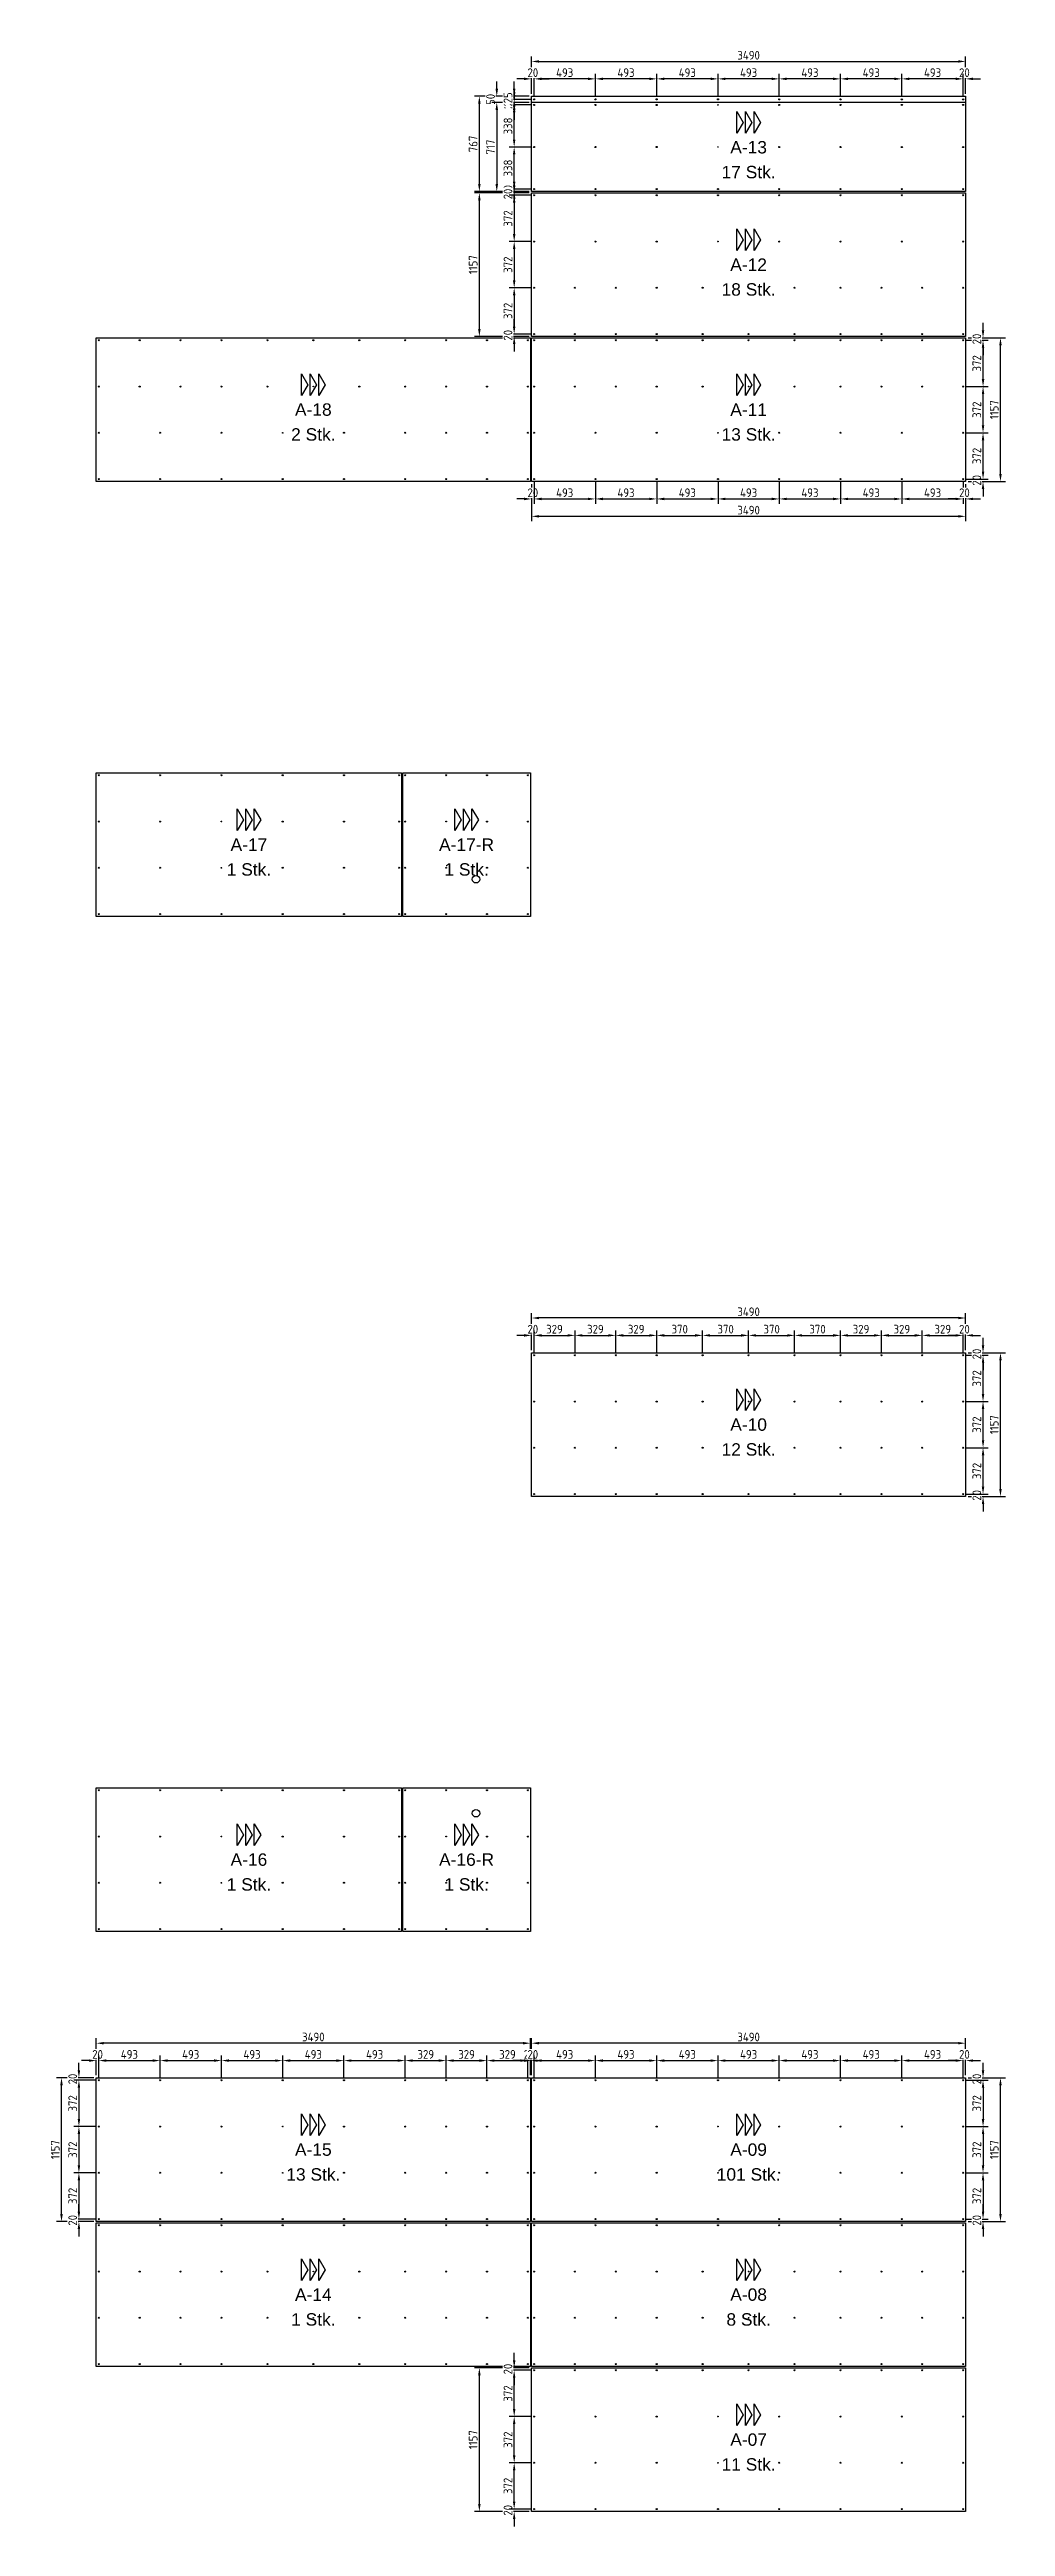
# Model space of a CAD drawing. Header units: millimetres. Extents: x 3800000 to 6300000, y 450000 to 1350000.
# Drawn here: x 5480629 to 5488315, y 900672 to 920601 of the extents above; entities that cross this region are included whole.
import ezdxf

# ---------------------------------------------------------------- set-up
doc = ezdxf.new("R2010")
doc.units = ezdxf.units.MM
doc.linetypes.add('Strichliert 5_2.5mm', pattern=[7.5, 5, -2.5])
for name, color, linetype, true_color in [('ANSICHT Paneel Verlegerichtung', 1, 'Continuous', 0xff0000), ('Bohr', 3, 'Continuous', 0x00ff00), ('FERTIGUNG 02 Bemassung Bohrung', 1, 'Continuous', 0xff0000), ('FERTIGUNG 02 Bemassung Geometrie', 212, 'Continuous', 0xcc00cc), ('FERTIGUNG 04 Fräsung Rückseite 90°', 4, 'Strichliert 5_2.5mm', 0x00ffff), ('Outside', 2, 'Continuous', 0xffff00), ('TXT', 7, 'Continuous', 0xffffff)]:
    doc.layers.add(name, color=color, linetype=linetype, true_color=true_color)
doc.styles.add('Arial Regular', font='arial.ttf')
doc.styles.add('ICC_M1_20', font='')
doc.styles.get('ICC_M1_20').set_extended_font_data('isocp2')
doc.dimstyles.new('ICC_M1_20', dxfattribs={"dimscale": 20, "dimtxt": 3.5, "dimasz": 3, "dimexe": 2, "dimexo": 1, "dimgap": 0.75, "dimtad": 1, "dimtoh": 1, "dimdec": 0, "dimzin": 4, "dimdsep": 46, "dimtxsty": 'ICC_M1_20', "dimcen": 2, "dimadec": 0, "dimazin": 1, "dimtfac": 1, "dimtdec": 4, "dimtix": 1, "dimtofl": 0, "dimtmove": 1, "dimatfit": 3, "dimfxl": 10, "dimfxlon": 1, "dimtfill": 1, "dimtfillclr": 256, "dimtolj": 1, "dimtzin": 1, "dimarcsym": 0})

msp = doc.modelspace()

# ---------------------------------------------------------------- texts
at = {"layer": 'TXT', "char_height": 100, "attachment_point": 5, "style": 'Arial Regular'}
for s, insert, width in [('A-13', (5486249.9, 919814.2), 776.087), ('17 Stk.', (5486250, 919614.2), 1011.957), ('A-12', (5486249.9, 918870), 773.913), ('18 Stk.', (5486250, 918670), 1011.957), ('A-18', (5482749.9, 917703.3), 777.174), ('A-11', (5486249.9, 917703.3), 738.043), ('2 Stk.', (5482750, 917503.3), 879.348), ('13 Stk.', (5486250, 917503.3), 1011.957), ('A-17', (5482232, 914203.3), 776.087), ('A-17-R', (5483982, 914203.3), 1078.261), ('1 Stk.', (5482232.1, 914003.3), 857.609), ('1 Stk.', (5483982.1, 914003.3), 857.609), ('A-10', (5486249.9, 909536.7), 776.087), ('12 Stk.', (5486250, 909336.7), 1011.957), ('A-16', (5482232, 906036.7), 776.087), ('A-16-R', (5483982, 906036.7), 1078.261), ('1 Stk.', (5482232.1, 905836.7), 857.609), ('1 Stk.', (5483982.1, 905836.7), 857.609), ('A-15', (5482749.9, 903703.3), 778.261), ('A-09', (5486249.9, 903703.3), 777.174), ('13 Stk.', (5482750, 903503.3), 1011.957), ('101 Stk.', (5486250, 903503.3), 1166.304), ('A-14', (5482749.9, 902536.7), 775), ('A-08', (5486249.9, 902536.7), 777.174), ('1 Stk.', (5482750, 902336.7), 857.609), ('8 Stk.', (5486250, 902336.7), 876.087), ('A-07', (5486249.9, 901370), 776.087), ('11 Stk.', (5486250, 901170), 1011.957)]:
    msp.add_mtext(s, dxfattribs=dict(at, insert=insert, width=width))

# ---------------------------------------------------------------- blocks, each defined once
blk = doc.blocks.new('*D120')
at = {"layer": 'Defpoints', "color": 0}
for p in [(5484085, 901948), (5484505, 901948), (5484505, 900792)]:
    blk.add_point(p, dxfattribs=at)
at = {"layer": 'FERTIGUNG 02 Bemassung Geometrie', "color": 0, "lineweight": -2}
for p, q in [((5484285, 901948), (5484045, 901948)), ((5484085, 900852), (5484085, 901888)), ((5484285, 900792), (5484045, 900792))]:
    blk.add_line(p, q, dxfattribs=at)
at = {"layer": 'FERTIGUNG 02 Bemassung Geometrie', "color": 0}
for points in [[(5484095, 901888), (5484075, 901888), (5484085, 901948)], [(5484075, 900852), (5484095, 900852), (5484085, 900792)]]:
    blk.add_solid(points, dxfattribs=at)
at = {"layer": 'FERTIGUNG 02 Bemassung Geometrie', "color": 0, "insert": (5484035, 901370), "char_height": 70, "attachment_point": 5, "rotation": 90, "style": 'ICC_M1_20', "bg_fill": 3, "box_fill_scale": 1.1, "bg_fill_color": 9, "bg_fill_true_color": 13158600, "bg_fill_transparency": 0}
blk.add_mtext('\\A1;1157', dxfattribs=at)
blk = doc.blocks.new('*D121')
at = {"layer": 'Defpoints', "color": 0}
for p in [(5484525, 900812), (5484505, 900792)]:
    blk.add_point(p, dxfattribs=at)
at = {"layer": 'FERTIGUNG 02 Bemassung Bohrung', "color": 0, "lineweight": -2}
for p, q in [((5484505, 900812), (5484325, 900812)), ((5484365, 900872), (5484365, 900932)), ((5484485, 900792), (5484325, 900792)), ((5484365, 900732), (5484365, 900672))]:
    blk.add_line(p, q, dxfattribs=at)
at = {"layer": 'FERTIGUNG 02 Bemassung Bohrung', "color": 0}
for points in [[(5484355, 900872), (5484375, 900872), (5484365, 900812)], [(5484375, 900732), (5484355, 900732), (5484365, 900792)]]:
    blk.add_solid(points, dxfattribs=at)
at = {"layer": 'FERTIGUNG 02 Bemassung Bohrung', "color": 0, "insert": (5484315, 900802), "char_height": 70, "attachment_point": 5, "rotation": 90, "style": 'ICC_M1_20', "bg_fill": 3, "box_fill_scale": 1.1, "bg_fill_color": 9, "bg_fill_true_color": 13158600, "bg_fill_transparency": 0}
blk.add_mtext('\\A1;20', dxfattribs=at)
at = {"layer": 'Defpoints', "color": 0}
blk.add_point((5484365, 900812), dxfattribs=at)
blk = doc.blocks.new('*D122')
at = {"layer": 'Defpoints', "color": 0}
for p in [(5484365, 901184), (5484525, 901184), (5484525, 900812)]:
    blk.add_point(p, dxfattribs=at)
at = {"layer": 'FERTIGUNG 02 Bemassung Bohrung', "color": 0, "lineweight": -2}
for p, q in [((5484505, 901184), (5484325, 901184)), ((5484365, 900872), (5484365, 901124)), ((5484505, 900812), (5484325, 900812))]:
    blk.add_line(p, q, dxfattribs=at)
at = {"layer": 'FERTIGUNG 02 Bemassung Bohrung', "color": 0}
for points in [[(5484375, 901124), (5484355, 901124), (5484365, 901184)], [(5484355, 900872), (5484375, 900872), (5484365, 900812)]]:
    blk.add_solid(points, dxfattribs=at)
at = {"layer": 'FERTIGUNG 02 Bemassung Bohrung', "color": 0, "insert": (5484315, 900998), "char_height": 70, "attachment_point": 5, "rotation": 90, "style": 'ICC_M1_20', "bg_fill": 3, "box_fill_scale": 1.1, "bg_fill_color": 9, "bg_fill_true_color": 13158600, "bg_fill_transparency": 0}
blk.add_mtext('\\A1;372', dxfattribs=at)
blk = doc.blocks.new('*D123')
at = {"layer": 'Defpoints', "color": 0}
for p in [(5484365, 901556), (5484525, 901556), (5484525, 901184)]:
    blk.add_point(p, dxfattribs=at)
at = {"layer": 'FERTIGUNG 02 Bemassung Bohrung', "color": 0, "lineweight": -2}
for p, q in [((5484505, 901556), (5484325, 901556)), ((5484365, 901244), (5484365, 901496)), ((5484505, 901184), (5484325, 901184))]:
    blk.add_line(p, q, dxfattribs=at)
at = {"layer": 'FERTIGUNG 02 Bemassung Bohrung', "color": 0}
for points in [[(5484375, 901496), (5484355, 901496), (5484365, 901556)], [(5484355, 901244), (5484375, 901244), (5484365, 901184)]]:
    blk.add_solid(points, dxfattribs=at)
at = {"layer": 'FERTIGUNG 02 Bemassung Bohrung', "color": 0, "insert": (5484315, 901370), "char_height": 70, "attachment_point": 5, "rotation": 90, "style": 'ICC_M1_20', "bg_fill": 3, "box_fill_scale": 1.1, "bg_fill_color": 9, "bg_fill_true_color": 13158600, "bg_fill_transparency": 0}
blk.add_mtext('\\A1;372', dxfattribs=at)
blk = doc.blocks.new('*D124')
at = {"layer": 'Defpoints', "color": 0}
for p in [(5484365, 901928), (5484525, 901928), (5484525, 901556)]:
    blk.add_point(p, dxfattribs=at)
at = {"layer": 'FERTIGUNG 02 Bemassung Bohrung', "color": 0, "lineweight": -2}
for p, q in [((5484505, 901928), (5484325, 901928)), ((5484365, 901616), (5484365, 901868)), ((5484505, 901556), (5484325, 901556))]:
    blk.add_line(p, q, dxfattribs=at)
at = {"layer": 'FERTIGUNG 02 Bemassung Bohrung', "color": 0}
for points in [[(5484375, 901868), (5484355, 901868), (5484365, 901928)], [(5484355, 901616), (5484375, 901616), (5484365, 901556)]]:
    blk.add_solid(points, dxfattribs=at)
at = {"layer": 'FERTIGUNG 02 Bemassung Bohrung', "color": 0, "insert": (5484315, 901742), "char_height": 70, "attachment_point": 5, "rotation": 90, "style": 'ICC_M1_20', "bg_fill": 3, "box_fill_scale": 1.1, "bg_fill_color": 9, "bg_fill_true_color": 13158600, "bg_fill_transparency": 0}
blk.add_mtext('\\A1;372', dxfattribs=at)
blk = doc.blocks.new('*D125')
at = {"layer": 'Defpoints', "color": 0}
for p in [(5484505, 901948), (5484525, 901928)]:
    blk.add_point(p, dxfattribs=at)
at = {"layer": 'FERTIGUNG 02 Bemassung Bohrung', "color": 0, "lineweight": -2}
for p, q in [((5484365, 902008), (5484365, 902068)), ((5484485, 901948), (5484325, 901948)), ((5484505, 901928), (5484325, 901928)), ((5484365, 901868), (5484365, 901808))]:
    blk.add_line(p, q, dxfattribs=at)
at = {"layer": 'FERTIGUNG 02 Bemassung Bohrung', "color": 0}
for points in [[(5484355, 902008), (5484375, 902008), (5484365, 901948)], [(5484375, 901868), (5484355, 901868), (5484365, 901928)]]:
    blk.add_solid(points, dxfattribs=at)
at = {"layer": 'FERTIGUNG 02 Bemassung Bohrung', "color": 0, "insert": (5484315, 901938), "char_height": 70, "attachment_point": 5, "rotation": 90, "style": 'ICC_M1_20', "bg_fill": 3, "box_fill_scale": 1.1, "bg_fill_color": 9, "bg_fill_true_color": 13158600, "bg_fill_transparency": 0}
blk.add_mtext('\\A1;20', dxfattribs=at)
at = {"layer": 'Defpoints', "color": 0}
blk.add_point((5484365, 901948), dxfattribs=at)
blk = doc.blocks.new('*D126')
at = {"layer": 'Defpoints', "color": 0}
for p in [(5484505, 904560), (5484505, 904282), (5487995, 904282)]:
    blk.add_point(p, dxfattribs=at)
at = {"layer": 'FERTIGUNG 02 Bemassung Geometrie', "color": 0, "lineweight": -2}
for p, q in [((5484505, 904360), (5484505, 904600)), ((5487995, 904360), (5487995, 904600)), ((5487935, 904560), (5484565, 904560))]:
    blk.add_line(p, q, dxfattribs=at)
at = {"layer": 'FERTIGUNG 02 Bemassung Geometrie', "color": 0}
for points in [[(5484565, 904570), (5484565, 904550), (5484505, 904560)], [(5487935, 904550), (5487935, 904570), (5487995, 904560)]]:
    blk.add_solid(points, dxfattribs=at)
at = {"layer": 'FERTIGUNG 02 Bemassung Geometrie', "color": 0, "insert": (5486250, 904610), "char_height": 70, "attachment_point": 5, "style": 'ICC_M1_20', "bg_fill": 3, "box_fill_scale": 1.1, "bg_fill_color": 9, "bg_fill_true_color": 13158600, "bg_fill_transparency": 0}
blk.add_mtext('\\A1;3490', dxfattribs=at)
blk = doc.blocks.new('*D127')
at = {"layer": 'Defpoints', "color": 0}
for p in [(5481005, 904560), (5481005, 904282), (5484495, 904282)]:
    blk.add_point(p, dxfattribs=at)
at = {"layer": 'FERTIGUNG 02 Bemassung Geometrie', "color": 0, "lineweight": -2}
for p, q in [((5481005, 904360), (5481005, 904600)), ((5484495, 904360), (5484495, 904600)), ((5484435, 904560), (5481065, 904560))]:
    blk.add_line(p, q, dxfattribs=at)
at = {"layer": 'FERTIGUNG 02 Bemassung Geometrie', "color": 0}
for points in [[(5481065, 904570), (5481065, 904550), (5481005, 904560)], [(5484435, 904550), (5484435, 904570), (5484495, 904560)]]:
    blk.add_solid(points, dxfattribs=at)
at = {"layer": 'FERTIGUNG 02 Bemassung Geometrie', "color": 0, "insert": (5482750, 904610), "char_height": 70, "attachment_point": 5, "style": 'ICC_M1_20', "bg_fill": 3, "box_fill_scale": 1.1, "bg_fill_color": 9, "bg_fill_true_color": 13158600, "bg_fill_transparency": 0}
blk.add_mtext('\\A1;3490', dxfattribs=at)
blk = doc.blocks.new('*D128')
at = {"layer": 'Defpoints', "color": 0}
for p in [(5480725, 904281.667), (5481005, 904281.667), (5481005, 903125)]:
    blk.add_point(p, dxfattribs=at)
at = {"layer": 'FERTIGUNG 02 Bemassung Geometrie', "color": 0, "lineweight": -2}
for p, q in [((5480925, 904281.667), (5480685, 904281.667)), ((5480725, 903185), (5480725, 904221.667)), ((5480925, 903125), (5480685, 903125))]:
    blk.add_line(p, q, dxfattribs=at)
at = {"layer": 'FERTIGUNG 02 Bemassung Geometrie', "color": 0}
for points in [[(5480735, 904221.667), (5480715, 904221.667), (5480725, 904281.667)], [(5480715, 903185), (5480735, 903185), (5480725, 903125)]]:
    blk.add_solid(points, dxfattribs=at)
at = {"layer": 'FERTIGUNG 02 Bemassung Geometrie', "color": 0, "insert": (5480675, 903703.3335), "char_height": 70, "attachment_point": 5, "rotation": 90, "style": 'ICC_M1_20', "bg_fill": 3, "box_fill_scale": 1.1, "bg_fill_color": 9, "bg_fill_true_color": 13158600, "bg_fill_transparency": 0}
blk.add_mtext('\\A1;1157', dxfattribs=at)
blk = doc.blocks.new('*D129')
at = {"layer": 'Defpoints', "color": 0}
for p in [(5481005, 904281.667), (5481025, 904261.667)]:
    blk.add_point(p, dxfattribs=at)
at = {"layer": 'FERTIGUNG 02 Bemassung Bohrung', "color": 0, "lineweight": -2}
for p, q in [((5480865, 904341.667), (5480865, 904401.667)), ((5480985, 904281.667), (5480825, 904281.667)), ((5481005, 904261.667), (5480825, 904261.667)), ((5480865, 904201.667), (5480865, 904141.667))]:
    blk.add_line(p, q, dxfattribs=at)
at = {"layer": 'FERTIGUNG 02 Bemassung Bohrung', "color": 0}
for points in [[(5480855, 904341.667), (5480875, 904341.667), (5480865, 904281.667)], [(5480875, 904201.667), (5480855, 904201.667), (5480865, 904261.667)]]:
    blk.add_solid(points, dxfattribs=at)
at = {"layer": 'FERTIGUNG 02 Bemassung Bohrung', "color": 0, "insert": (5480815, 904271.667), "char_height": 70, "attachment_point": 5, "rotation": 90, "style": 'ICC_M1_20', "bg_fill": 3, "box_fill_scale": 1.1, "bg_fill_color": 9, "bg_fill_true_color": 13158600, "bg_fill_transparency": 0}
blk.add_mtext('\\A1;20', dxfattribs=at)
at = {"layer": 'Defpoints', "color": 0}
blk.add_point((5480865, 904261.667), dxfattribs=at)
blk = doc.blocks.new('*D130')
at = {"layer": 'Defpoints', "color": 0}
for p in [(5481025, 904262), (5480865, 903889), (5481025, 903889)]:
    blk.add_point(p, dxfattribs=at)
at = {"layer": 'FERTIGUNG 02 Bemassung Bohrung', "color": 0, "lineweight": -2}
for p, q in [((5481005, 904262), (5480825, 904262)), ((5480865, 904202), (5480865, 903949)), ((5481005, 903889), (5480825, 903889))]:
    blk.add_line(p, q, dxfattribs=at)
at = {"layer": 'FERTIGUNG 02 Bemassung Bohrung', "color": 0}
for points in [[(5480875, 904202), (5480855, 904202), (5480865, 904262)], [(5480855, 903949), (5480875, 903949), (5480865, 903889)]]:
    blk.add_solid(points, dxfattribs=at)
at = {"layer": 'FERTIGUNG 02 Bemassung Bohrung', "color": 0, "insert": (5480815, 904076), "char_height": 70, "attachment_point": 5, "rotation": 90, "style": 'ICC_M1_20', "bg_fill": 3, "box_fill_scale": 1.1, "bg_fill_color": 9, "bg_fill_true_color": 13158600, "bg_fill_transparency": 0}
blk.add_mtext('\\A1;372', dxfattribs=at)
blk = doc.blocks.new('*D131')
at = {"layer": 'Defpoints', "color": 0}
for p in [(5481025, 903889), (5480865, 903517), (5481025, 903517)]:
    blk.add_point(p, dxfattribs=at)
at = {"layer": 'FERTIGUNG 02 Bemassung Bohrung', "color": 0, "lineweight": -2}
for p, q in [((5481005, 903889), (5480825, 903889)), ((5480865, 903829), (5480865, 903577)), ((5481005, 903517), (5480825, 903517))]:
    blk.add_line(p, q, dxfattribs=at)
at = {"layer": 'FERTIGUNG 02 Bemassung Bohrung', "color": 0}
for points in [[(5480875, 903829), (5480855, 903829), (5480865, 903889)], [(5480855, 903577), (5480875, 903577), (5480865, 903517)]]:
    blk.add_solid(points, dxfattribs=at)
at = {"layer": 'FERTIGUNG 02 Bemassung Bohrung', "color": 0, "insert": (5480815, 903703), "char_height": 70, "attachment_point": 5, "rotation": 90, "style": 'ICC_M1_20', "bg_fill": 3, "box_fill_scale": 1.1, "bg_fill_color": 9, "bg_fill_true_color": 13158600, "bg_fill_transparency": 0}
blk.add_mtext('\\A1;372', dxfattribs=at)
blk = doc.blocks.new('*D132')
at = {"layer": 'Defpoints', "color": 0}
for p in [(5481025, 903517), (5480865, 903145), (5481025, 903145)]:
    blk.add_point(p, dxfattribs=at)
at = {"layer": 'FERTIGUNG 02 Bemassung Bohrung', "color": 0, "lineweight": -2}
for p, q in [((5481005, 903517), (5480825, 903517)), ((5480865, 903457), (5480865, 903205)), ((5481005, 903145), (5480825, 903145))]:
    blk.add_line(p, q, dxfattribs=at)
at = {"layer": 'FERTIGUNG 02 Bemassung Bohrung', "color": 0}
for points in [[(5480875, 903457), (5480855, 903457), (5480865, 903517)], [(5480855, 903205), (5480875, 903205), (5480865, 903145)]]:
    blk.add_solid(points, dxfattribs=at)
at = {"layer": 'FERTIGUNG 02 Bemassung Bohrung', "color": 0, "insert": (5480815, 903331), "char_height": 70, "attachment_point": 5, "rotation": 90, "style": 'ICC_M1_20', "bg_fill": 3, "box_fill_scale": 1.1, "bg_fill_color": 9, "bg_fill_true_color": 13158600, "bg_fill_transparency": 0}
blk.add_mtext('\\A1;372', dxfattribs=at)
blk = doc.blocks.new('*D133')
at = {"layer": 'Defpoints', "color": 0}
for p in [(5481005, 903125), (5481025, 903145)]:
    blk.add_point(p, dxfattribs=at)
at = {"layer": 'FERTIGUNG 02 Bemassung Bohrung', "color": 0, "lineweight": -2}
for p, q in [((5480865, 903205), (5480865, 903265)), ((5481005, 903145), (5480825, 903145)), ((5480985, 903125), (5480825, 903125)), ((5480865, 903065), (5480865, 903005))]:
    blk.add_line(p, q, dxfattribs=at)
at = {"layer": 'FERTIGUNG 02 Bemassung Bohrung', "color": 0}
for points in [[(5480855, 903205), (5480875, 903205), (5480865, 903145)], [(5480875, 903065), (5480855, 903065), (5480865, 903125)]]:
    blk.add_solid(points, dxfattribs=at)
at = {"layer": 'FERTIGUNG 02 Bemassung Bohrung', "color": 0, "insert": (5480815, 903135), "char_height": 70, "attachment_point": 5, "rotation": 90, "style": 'ICC_M1_20', "bg_fill": 3, "box_fill_scale": 1.1, "bg_fill_color": 9, "bg_fill_true_color": 13158600, "bg_fill_transparency": 0}
blk.add_mtext('\\A1;20', dxfattribs=at)
at = {"layer": 'Defpoints', "color": 0}
blk.add_point((5480865, 903125), dxfattribs=at)
blk = doc.blocks.new('*D134')
at = {"layer": 'Defpoints', "color": 0}
for p in [(5481005, 904282), (5481025, 904262)]:
    blk.add_point(p, dxfattribs=at)
at = {"layer": 'FERTIGUNG 02 Bemassung Bohrung', "color": 0, "lineweight": -2}
for p, q in [((5480945, 904420), (5480885, 904420)), ((5481005, 904302), (5481005, 904460)), ((5481025, 904282), (5481025, 904460)), ((5481085, 904420), (5481145, 904420))]:
    blk.add_line(p, q, dxfattribs=at)
at = {"layer": 'FERTIGUNG 02 Bemassung Bohrung', "color": 0}
for points in [[(5480945, 904410), (5480945, 904430), (5481005, 904420)], [(5481085, 904430), (5481085, 904410), (5481025, 904420)]]:
    blk.add_solid(points, dxfattribs=at)
at = {"layer": 'FERTIGUNG 02 Bemassung Bohrung', "color": 0, "insert": (5481015, 904470), "char_height": 70, "attachment_point": 5, "style": 'ICC_M1_20', "bg_fill": 3, "box_fill_scale": 1.1, "bg_fill_color": 9, "bg_fill_true_color": 13158600, "bg_fill_transparency": 0}
blk.add_mtext('\\A1;20', dxfattribs=at)
at = {"layer": 'Defpoints', "color": 0}
blk.add_point((5481025, 904420), dxfattribs=at)
blk = doc.blocks.new('*D135')
at = {"layer": 'Defpoints', "color": 0}
for p in [(5481518, 904420), (5481025, 904262), (5481518, 904262)]:
    blk.add_point(p, dxfattribs=at)
at = {"layer": 'FERTIGUNG 02 Bemassung Bohrung', "color": 0, "lineweight": -2}
for p, q in [((5481025, 904282), (5481025, 904460)), ((5481085, 904420), (5481458, 904420)), ((5481518, 904282), (5481518, 904460))]:
    blk.add_line(p, q, dxfattribs=at)
at = {"layer": 'FERTIGUNG 02 Bemassung Bohrung', "color": 0}
for points in [[(5481085, 904430), (5481085, 904410), (5481025, 904420)], [(5481458, 904410), (5481458, 904430), (5481518, 904420)]]:
    blk.add_solid(points, dxfattribs=at)
at = {"layer": 'FERTIGUNG 02 Bemassung Bohrung', "color": 0, "insert": (5481271, 904470), "char_height": 70, "attachment_point": 5, "style": 'ICC_M1_20', "bg_fill": 3, "box_fill_scale": 1.1, "bg_fill_color": 9, "bg_fill_true_color": 13158600, "bg_fill_transparency": 0}
blk.add_mtext('\\A1;493', dxfattribs=at)
blk = doc.blocks.new('*D136')
at = {"layer": 'Defpoints', "color": 0}
for p in [(5482011, 904420), (5481518, 904262), (5482011, 904262)]:
    blk.add_point(p, dxfattribs=at)
at = {"layer": 'FERTIGUNG 02 Bemassung Bohrung', "color": 0, "lineweight": -2}
for p, q in [((5481518, 904282), (5481518, 904460)), ((5481578, 904420), (5481951, 904420)), ((5482011, 904282), (5482011, 904460))]:
    blk.add_line(p, q, dxfattribs=at)
at = {"layer": 'FERTIGUNG 02 Bemassung Bohrung', "color": 0}
for points in [[(5481578, 904430), (5481578, 904410), (5481518, 904420)], [(5481951, 904410), (5481951, 904430), (5482011, 904420)]]:
    blk.add_solid(points, dxfattribs=at)
at = {"layer": 'FERTIGUNG 02 Bemassung Bohrung', "color": 0, "insert": (5481764, 904470), "char_height": 70, "attachment_point": 5, "style": 'ICC_M1_20', "bg_fill": 3, "box_fill_scale": 1.1, "bg_fill_color": 9, "bg_fill_true_color": 13158600, "bg_fill_transparency": 0}
blk.add_mtext('\\A1;493', dxfattribs=at)
blk = doc.blocks.new('*D137')
at = {"layer": 'Defpoints', "color": 0}
for p in [(5482504, 904420), (5482011, 904262), (5482504, 904262)]:
    blk.add_point(p, dxfattribs=at)
at = {"layer": 'FERTIGUNG 02 Bemassung Bohrung', "color": 0, "lineweight": -2}
for p, q in [((5482011, 904282), (5482011, 904460)), ((5482071, 904420), (5482444, 904420)), ((5482504, 904282), (5482504, 904460))]:
    blk.add_line(p, q, dxfattribs=at)
at = {"layer": 'FERTIGUNG 02 Bemassung Bohrung', "color": 0}
for points in [[(5482071, 904430), (5482071, 904410), (5482011, 904420)], [(5482444, 904410), (5482444, 904430), (5482504, 904420)]]:
    blk.add_solid(points, dxfattribs=at)
at = {"layer": 'FERTIGUNG 02 Bemassung Bohrung', "color": 0, "insert": (5482257, 904470), "char_height": 70, "attachment_point": 5, "style": 'ICC_M1_20', "bg_fill": 3, "box_fill_scale": 1.1, "bg_fill_color": 9, "bg_fill_true_color": 13158600, "bg_fill_transparency": 0}
blk.add_mtext('\\A1;493', dxfattribs=at)
blk = doc.blocks.new('*D138')
at = {"layer": 'Defpoints', "color": 0}
for p in [(5482996, 904420), (5482504, 904262), (5482996, 904262)]:
    blk.add_point(p, dxfattribs=at)
at = {"layer": 'FERTIGUNG 02 Bemassung Bohrung', "color": 0, "lineweight": -2}
for p, q in [((5482504, 904282), (5482504, 904460)), ((5482564, 904420), (5482936, 904420)), ((5482996, 904282), (5482996, 904460))]:
    blk.add_line(p, q, dxfattribs=at)
at = {"layer": 'FERTIGUNG 02 Bemassung Bohrung', "color": 0}
for points in [[(5482564, 904430), (5482564, 904410), (5482504, 904420)], [(5482936, 904410), (5482936, 904430), (5482996, 904420)]]:
    blk.add_solid(points, dxfattribs=at)
at = {"layer": 'FERTIGUNG 02 Bemassung Bohrung', "color": 0, "insert": (5482750, 904470), "char_height": 70, "attachment_point": 5, "style": 'ICC_M1_20', "bg_fill": 3, "box_fill_scale": 1.1, "bg_fill_color": 9, "bg_fill_true_color": 13158600, "bg_fill_transparency": 0}
blk.add_mtext('\\A1;493', dxfattribs=at)
blk = doc.blocks.new('*D139')
at = {"layer": 'Defpoints', "color": 0}
for p in [(5483489, 904420), (5482996, 904262), (5483489, 904262)]:
    blk.add_point(p, dxfattribs=at)
at = {"layer": 'FERTIGUNG 02 Bemassung Bohrung', "color": 0, "lineweight": -2}
for p, q in [((5482996, 904282), (5482996, 904460)), ((5483056, 904420), (5483429, 904420)), ((5483489, 904282), (5483489, 904460))]:
    blk.add_line(p, q, dxfattribs=at)
at = {"layer": 'FERTIGUNG 02 Bemassung Bohrung', "color": 0}
for points in [[(5483056, 904430), (5483056, 904410), (5482996, 904420)], [(5483429, 904410), (5483429, 904430), (5483489, 904420)]]:
    blk.add_solid(points, dxfattribs=at)
at = {"layer": 'FERTIGUNG 02 Bemassung Bohrung', "color": 0, "insert": (5483243, 904470), "char_height": 70, "attachment_point": 5, "style": 'ICC_M1_20', "bg_fill": 3, "box_fill_scale": 1.1, "bg_fill_color": 9, "bg_fill_true_color": 13158600, "bg_fill_transparency": 0}
blk.add_mtext('\\A1;493', dxfattribs=at)
blk = doc.blocks.new('*D140')
at = {"layer": 'Defpoints', "color": 0}
for p in [(5483489, 904262), (5483818, 904262)]:
    blk.add_point(p, dxfattribs=at)
at = {"layer": 'FERTIGUNG 02 Bemassung Bohrung', "color": 0, "lineweight": -2}
for p, q in [((5483489, 904282), (5483489, 904460)), ((5483549, 904420), (5483758, 904420)), ((5483818, 904282), (5483818, 904460))]:
    blk.add_line(p, q, dxfattribs=at)
at = {"layer": 'FERTIGUNG 02 Bemassung Bohrung', "color": 0}
for points in [[(5483549, 904430), (5483549, 904410), (5483489, 904420)], [(5483758, 904410), (5483758, 904430), (5483818, 904420)]]:
    blk.add_solid(points, dxfattribs=at)
at = {"layer": 'FERTIGUNG 02 Bemassung Bohrung', "color": 0, "insert": (5483654, 904470), "char_height": 70, "attachment_point": 5, "style": 'ICC_M1_20', "bg_fill": 3, "box_fill_scale": 1.1, "bg_fill_color": 9, "bg_fill_true_color": 13158600, "bg_fill_transparency": 0}
blk.add_mtext('\\A1;329', dxfattribs=at)
at = {"layer": 'Defpoints', "color": 0}
blk.add_point((5483818, 904420), dxfattribs=at)
blk = doc.blocks.new('*D141')
at = {"layer": 'Defpoints', "color": 0}
for p in [(5483818, 904262), (5484146, 904262)]:
    blk.add_point(p, dxfattribs=at)
at = {"layer": 'FERTIGUNG 02 Bemassung Bohrung', "color": 0, "lineweight": -2}
for p, q in [((5483818, 904282), (5483818, 904460)), ((5483878, 904420), (5484086, 904420)), ((5484146, 904282), (5484146, 904460))]:
    blk.add_line(p, q, dxfattribs=at)
at = {"layer": 'FERTIGUNG 02 Bemassung Bohrung', "color": 0}
for points in [[(5483878, 904430), (5483878, 904410), (5483818, 904420)], [(5484086, 904410), (5484086, 904430), (5484146, 904420)]]:
    blk.add_solid(points, dxfattribs=at)
at = {"layer": 'FERTIGUNG 02 Bemassung Bohrung', "color": 0, "insert": (5483982, 904470), "char_height": 70, "attachment_point": 5, "style": 'ICC_M1_20', "bg_fill": 3, "box_fill_scale": 1.1, "bg_fill_color": 9, "bg_fill_true_color": 13158600, "bg_fill_transparency": 0}
blk.add_mtext('\\A1;329', dxfattribs=at)
at = {"layer": 'Defpoints', "color": 0}
blk.add_point((5484146, 904420), dxfattribs=at)
blk = doc.blocks.new('*D142')
at = {"layer": 'Defpoints', "color": 0}
for p in [(5484146, 904262), (5484475, 904262)]:
    blk.add_point(p, dxfattribs=at)
at = {"layer": 'FERTIGUNG 02 Bemassung Bohrung', "color": 0, "lineweight": -2}
for p, q in [((5484146, 904282), (5484146, 904460)), ((5484206, 904420), (5484415, 904420)), ((5484475, 904282), (5484475, 904460))]:
    blk.add_line(p, q, dxfattribs=at)
at = {"layer": 'FERTIGUNG 02 Bemassung Bohrung', "color": 0}
for points in [[(5484206, 904430), (5484206, 904410), (5484146, 904420)], [(5484415, 904410), (5484415, 904430), (5484475, 904420)]]:
    blk.add_solid(points, dxfattribs=at)
at = {"layer": 'FERTIGUNG 02 Bemassung Bohrung', "color": 0, "insert": (5484311, 904470), "char_height": 70, "attachment_point": 5, "style": 'ICC_M1_20', "bg_fill": 3, "box_fill_scale": 1.1, "bg_fill_color": 9, "bg_fill_true_color": 13158600, "bg_fill_transparency": 0}
blk.add_mtext('\\A1;329', dxfattribs=at)
at = {"layer": 'Defpoints', "color": 0}
blk.add_point((5484475, 904420), dxfattribs=at)
blk = doc.blocks.new('*D143')
at = {"layer": 'Defpoints', "color": 0}
for p in [(5484475, 904262), (5484495, 904282)]:
    blk.add_point(p, dxfattribs=at)
at = {"layer": 'FERTIGUNG 02 Bemassung Bohrung', "color": 0, "lineweight": -2}
for p, q in [((5484415, 904420), (5484355, 904420)), ((5484475, 904282), (5484475, 904460)), ((5484495, 904302), (5484495, 904460)), ((5484555, 904420), (5484615, 904420))]:
    blk.add_line(p, q, dxfattribs=at)
at = {"layer": 'FERTIGUNG 02 Bemassung Bohrung', "color": 0}
for points in [[(5484415, 904410), (5484415, 904430), (5484475, 904420)], [(5484555, 904430), (5484555, 904410), (5484495, 904420)]]:
    blk.add_solid(points, dxfattribs=at)
at = {"layer": 'FERTIGUNG 02 Bemassung Bohrung', "color": 0, "insert": (5484485, 904470), "char_height": 70, "attachment_point": 5, "style": 'ICC_M1_20', "bg_fill": 3, "box_fill_scale": 1.1, "bg_fill_color": 9, "bg_fill_true_color": 13158600, "bg_fill_transparency": 0}
blk.add_mtext('\\A1;20', dxfattribs=at)
at = {"layer": 'Defpoints', "color": 0}
blk.add_point((5484495, 904420), dxfattribs=at)
blk = doc.blocks.new('*D144')
at = {"layer": 'Defpoints', "color": 0}
for p in [(5484505, 904282), (5484525, 904262)]:
    blk.add_point(p, dxfattribs=at)
at = {"layer": 'FERTIGUNG 02 Bemassung Bohrung', "color": 0, "lineweight": -2}
for p, q in [((5484445, 904420), (5484385, 904420)), ((5484505, 904302), (5484505, 904460)), ((5484525, 904282), (5484525, 904460)), ((5484585, 904420), (5484645, 904420))]:
    blk.add_line(p, q, dxfattribs=at)
at = {"layer": 'FERTIGUNG 02 Bemassung Bohrung', "color": 0}
for points in [[(5484445, 904410), (5484445, 904430), (5484505, 904420)], [(5484585, 904430), (5484585, 904410), (5484525, 904420)]]:
    blk.add_solid(points, dxfattribs=at)
at = {"layer": 'FERTIGUNG 02 Bemassung Bohrung', "color": 0, "insert": (5484515, 904470), "char_height": 70, "attachment_point": 5, "style": 'ICC_M1_20', "bg_fill": 3, "box_fill_scale": 1.1, "bg_fill_color": 9, "bg_fill_true_color": 13158600, "bg_fill_transparency": 0}
blk.add_mtext('\\A1;20', dxfattribs=at)
at = {"layer": 'Defpoints', "color": 0}
blk.add_point((5484525, 904420), dxfattribs=at)
blk = doc.blocks.new('*D145')
at = {"layer": 'Defpoints', "color": 0}
for p in [(5485018, 904420), (5484525, 904262), (5485018, 904262)]:
    blk.add_point(p, dxfattribs=at)
at = {"layer": 'FERTIGUNG 02 Bemassung Bohrung', "color": 0, "lineweight": -2}
for p, q in [((5484525, 904282), (5484525, 904460)), ((5484585, 904420), (5484958, 904420)), ((5485018, 904282), (5485018, 904460))]:
    blk.add_line(p, q, dxfattribs=at)
at = {"layer": 'FERTIGUNG 02 Bemassung Bohrung', "color": 0}
for points in [[(5484585, 904430), (5484585, 904410), (5484525, 904420)], [(5484958, 904410), (5484958, 904430), (5485018, 904420)]]:
    blk.add_solid(points, dxfattribs=at)
at = {"layer": 'FERTIGUNG 02 Bemassung Bohrung', "color": 0, "insert": (5484771, 904470), "char_height": 70, "attachment_point": 5, "style": 'ICC_M1_20', "bg_fill": 3, "box_fill_scale": 1.1, "bg_fill_color": 9, "bg_fill_true_color": 13158600, "bg_fill_transparency": 0}
blk.add_mtext('\\A1;493', dxfattribs=at)
blk = doc.blocks.new('*D146')
at = {"layer": 'Defpoints', "color": 0}
for p in [(5485511, 904420), (5485018, 904262), (5485511, 904262)]:
    blk.add_point(p, dxfattribs=at)
at = {"layer": 'FERTIGUNG 02 Bemassung Bohrung', "color": 0, "lineweight": -2}
for p, q in [((5485018, 904282), (5485018, 904460)), ((5485078, 904420), (5485451, 904420)), ((5485511, 904282), (5485511, 904460))]:
    blk.add_line(p, q, dxfattribs=at)
at = {"layer": 'FERTIGUNG 02 Bemassung Bohrung', "color": 0}
for points in [[(5485078, 904430), (5485078, 904410), (5485018, 904420)], [(5485451, 904410), (5485451, 904430), (5485511, 904420)]]:
    blk.add_solid(points, dxfattribs=at)
at = {"layer": 'FERTIGUNG 02 Bemassung Bohrung', "color": 0, "insert": (5485264, 904470), "char_height": 70, "attachment_point": 5, "style": 'ICC_M1_20', "bg_fill": 3, "box_fill_scale": 1.1, "bg_fill_color": 9, "bg_fill_true_color": 13158600, "bg_fill_transparency": 0}
blk.add_mtext('\\A1;493', dxfattribs=at)
blk = doc.blocks.new('*D147')
at = {"layer": 'Defpoints', "color": 0}
for p in [(5486004, 904420), (5485511, 904262), (5486004, 904262)]:
    blk.add_point(p, dxfattribs=at)
at = {"layer": 'FERTIGUNG 02 Bemassung Bohrung', "color": 0, "lineweight": -2}
for p, q in [((5485511, 904282), (5485511, 904460)), ((5485571, 904420), (5485944, 904420)), ((5486004, 904282), (5486004, 904460))]:
    blk.add_line(p, q, dxfattribs=at)
at = {"layer": 'FERTIGUNG 02 Bemassung Bohrung', "color": 0}
for points in [[(5485571, 904430), (5485571, 904410), (5485511, 904420)], [(5485944, 904410), (5485944, 904430), (5486004, 904420)]]:
    blk.add_solid(points, dxfattribs=at)
at = {"layer": 'FERTIGUNG 02 Bemassung Bohrung', "color": 0, "insert": (5485757, 904470), "char_height": 70, "attachment_point": 5, "style": 'ICC_M1_20', "bg_fill": 3, "box_fill_scale": 1.1, "bg_fill_color": 9, "bg_fill_true_color": 13158600, "bg_fill_transparency": 0}
blk.add_mtext('\\A1;493', dxfattribs=at)
blk = doc.blocks.new('*D148')
at = {"layer": 'Defpoints', "color": 0}
for p in [(5486496, 904420), (5486004, 904262), (5486496, 904262)]:
    blk.add_point(p, dxfattribs=at)
at = {"layer": 'FERTIGUNG 02 Bemassung Bohrung', "color": 0, "lineweight": -2}
for p, q in [((5486004, 904282), (5486004, 904460)), ((5486064, 904420), (5486436, 904420)), ((5486496, 904282), (5486496, 904460))]:
    blk.add_line(p, q, dxfattribs=at)
at = {"layer": 'FERTIGUNG 02 Bemassung Bohrung', "color": 0}
for points in [[(5486064, 904430), (5486064, 904410), (5486004, 904420)], [(5486436, 904410), (5486436, 904430), (5486496, 904420)]]:
    blk.add_solid(points, dxfattribs=at)
at = {"layer": 'FERTIGUNG 02 Bemassung Bohrung', "color": 0, "insert": (5486250, 904470), "char_height": 70, "attachment_point": 5, "style": 'ICC_M1_20', "bg_fill": 3, "box_fill_scale": 1.1, "bg_fill_color": 9, "bg_fill_true_color": 13158600, "bg_fill_transparency": 0}
blk.add_mtext('\\A1;493', dxfattribs=at)
blk = doc.blocks.new('*D149')
at = {"layer": 'Defpoints', "color": 0}
for p in [(5486989, 904420), (5486496, 904262), (5486989, 904262)]:
    blk.add_point(p, dxfattribs=at)
at = {"layer": 'FERTIGUNG 02 Bemassung Bohrung', "color": 0, "lineweight": -2}
for p, q in [((5486496, 904282), (5486496, 904460)), ((5486556, 904420), (5486929, 904420)), ((5486989, 904282), (5486989, 904460))]:
    blk.add_line(p, q, dxfattribs=at)
at = {"layer": 'FERTIGUNG 02 Bemassung Bohrung', "color": 0}
for points in [[(5486556, 904430), (5486556, 904410), (5486496, 904420)], [(5486929, 904410), (5486929, 904430), (5486989, 904420)]]:
    blk.add_solid(points, dxfattribs=at)
at = {"layer": 'FERTIGUNG 02 Bemassung Bohrung', "color": 0, "insert": (5486743, 904470), "char_height": 70, "attachment_point": 5, "style": 'ICC_M1_20', "bg_fill": 3, "box_fill_scale": 1.1, "bg_fill_color": 9, "bg_fill_true_color": 13158600, "bg_fill_transparency": 0}
blk.add_mtext('\\A1;493', dxfattribs=at)
blk = doc.blocks.new('*D150')
at = {"layer": 'Defpoints', "color": 0}
for p in [(5487482, 904420), (5486989, 904262), (5487482, 904262)]:
    blk.add_point(p, dxfattribs=at)
at = {"layer": 'FERTIGUNG 02 Bemassung Bohrung', "color": 0, "lineweight": -2}
for p, q in [((5486989, 904282), (5486989, 904460)), ((5487049, 904420), (5487422, 904420)), ((5487482, 904282), (5487482, 904460))]:
    blk.add_line(p, q, dxfattribs=at)
at = {"layer": 'FERTIGUNG 02 Bemassung Bohrung', "color": 0}
for points in [[(5487049, 904430), (5487049, 904410), (5486989, 904420)], [(5487422, 904410), (5487422, 904430), (5487482, 904420)]]:
    blk.add_solid(points, dxfattribs=at)
at = {"layer": 'FERTIGUNG 02 Bemassung Bohrung', "color": 0, "insert": (5487236, 904470), "char_height": 70, "attachment_point": 5, "style": 'ICC_M1_20', "bg_fill": 3, "box_fill_scale": 1.1, "bg_fill_color": 9, "bg_fill_true_color": 13158600, "bg_fill_transparency": 0}
blk.add_mtext('\\A1;493', dxfattribs=at)
blk = doc.blocks.new('*D151')
at = {"layer": 'Defpoints', "color": 0}
for p in [(5487975, 904420), (5487482, 904262), (5487975, 904262)]:
    blk.add_point(p, dxfattribs=at)
at = {"layer": 'FERTIGUNG 02 Bemassung Bohrung', "color": 0, "lineweight": -2}
for p, q in [((5487482, 904282), (5487482, 904460)), ((5487542, 904420), (5487915, 904420)), ((5487975, 904282), (5487975, 904460))]:
    blk.add_line(p, q, dxfattribs=at)
at = {"layer": 'FERTIGUNG 02 Bemassung Bohrung', "color": 0}
for points in [[(5487542, 904430), (5487542, 904410), (5487482, 904420)], [(5487915, 904410), (5487915, 904430), (5487975, 904420)]]:
    blk.add_solid(points, dxfattribs=at)
at = {"layer": 'FERTIGUNG 02 Bemassung Bohrung', "color": 0, "insert": (5487729, 904470), "char_height": 70, "attachment_point": 5, "style": 'ICC_M1_20', "bg_fill": 3, "box_fill_scale": 1.1, "bg_fill_color": 9, "bg_fill_true_color": 13158600, "bg_fill_transparency": 0}
blk.add_mtext('\\A1;493', dxfattribs=at)
blk = doc.blocks.new('*D152')
at = {"layer": 'Defpoints', "color": 0}
for p in [(5487975, 904262), (5487995, 904282)]:
    blk.add_point(p, dxfattribs=at)
at = {"layer": 'FERTIGUNG 02 Bemassung Bohrung', "color": 0, "lineweight": -2}
for p, q in [((5487915, 904420), (5487855, 904420)), ((5487975, 904282), (5487975, 904460)), ((5487995, 904302), (5487995, 904460)), ((5488055, 904420), (5488115, 904420))]:
    blk.add_line(p, q, dxfattribs=at)
at = {"layer": 'FERTIGUNG 02 Bemassung Bohrung', "color": 0}
for points in [[(5487915, 904410), (5487915, 904430), (5487975, 904420)], [(5488055, 904430), (5488055, 904410), (5487995, 904420)]]:
    blk.add_solid(points, dxfattribs=at)
at = {"layer": 'FERTIGUNG 02 Bemassung Bohrung', "color": 0, "insert": (5487985, 904470), "char_height": 70, "attachment_point": 5, "style": 'ICC_M1_20', "bg_fill": 3, "box_fill_scale": 1.1, "bg_fill_color": 9, "bg_fill_true_color": 13158600, "bg_fill_transparency": 0}
blk.add_mtext('\\A1;20', dxfattribs=at)
at = {"layer": 'Defpoints', "color": 0}
blk.add_point((5487995, 904420), dxfattribs=at)
blk = doc.blocks.new('*D153')
at = {"layer": 'Defpoints', "color": 0}
for p in [(5487995, 904281.667), (5488275, 904281.667), (5487995, 903125)]:
    blk.add_point(p, dxfattribs=at)
at = {"layer": 'FERTIGUNG 02 Bemassung Geometrie', "color": 0, "lineweight": -2}
for p, q in [((5488075, 904281.667), (5488315, 904281.667)), ((5488275, 903185), (5488275, 904221.667)), ((5488075, 903125), (5488315, 903125))]:
    blk.add_line(p, q, dxfattribs=at)
at = {"layer": 'FERTIGUNG 02 Bemassung Geometrie', "color": 0}
for points in [[(5488285, 904221.667), (5488265, 904221.667), (5488275, 904281.667)], [(5488265, 903185), (5488285, 903185), (5488275, 903125)]]:
    blk.add_solid(points, dxfattribs=at)
at = {"layer": 'FERTIGUNG 02 Bemassung Geometrie', "color": 0, "insert": (5488225, 903703.3335), "char_height": 70, "attachment_point": 5, "rotation": 90, "style": 'ICC_M1_20', "bg_fill": 3, "box_fill_scale": 1.1, "bg_fill_color": 9, "bg_fill_true_color": 13158600, "bg_fill_transparency": 0}
blk.add_mtext('\\A1;1157', dxfattribs=at)
blk = doc.blocks.new('*D154')
at = {"layer": 'FERTIGUNG 02 Bemassung Bohrung', "color": 0, "lineweight": -2}
for p, q in [((5488135, 904341.667), (5488135, 904401.667)), ((5487995, 904261.666), (5488175, 904261.666)), ((5488015, 904281.667), (5488175, 904281.667)), ((5488135, 904201.666), (5488135, 904141.666))]:
    blk.add_line(p, q, dxfattribs=at)
at = {"layer": 'FERTIGUNG 02 Bemassung Bohrung', "color": 0}
for points in [[(5488125, 904341.667), (5488145, 904341.667), (5488135, 904281.667)], [(5488145, 904201.666), (5488125, 904201.666), (5488135, 904261.666)]]:
    blk.add_solid(points, dxfattribs=at)
at = {"layer": 'FERTIGUNG 02 Bemassung Bohrung', "color": 0, "insert": (5488085, 904271.6665), "char_height": 70, "attachment_point": 5, "rotation": 90, "style": 'ICC_M1_20', "bg_fill": 3, "box_fill_scale": 1.1, "bg_fill_color": 9, "bg_fill_true_color": 13158600, "bg_fill_transparency": 0}
blk.add_mtext('\\A1;20', dxfattribs=at)
at = {"layer": 'Defpoints', "color": 0}
for p in [(5487975, 904261.666), (5487995, 904281.667), (5488135, 904261.666)]:
    blk.add_point(p, dxfattribs=at)
blk = doc.blocks.new('*D155')
at = {"layer": 'Defpoints', "color": 0}
for p in [(5487975, 904262), (5487975, 903889), (5488135, 903889)]:
    blk.add_point(p, dxfattribs=at)
at = {"layer": 'FERTIGUNG 02 Bemassung Bohrung', "color": 0, "lineweight": -2}
for p, q in [((5487995, 904262), (5488175, 904262)), ((5488135, 904202), (5488135, 903949)), ((5487995, 903889), (5488175, 903889))]:
    blk.add_line(p, q, dxfattribs=at)
at = {"layer": 'FERTIGUNG 02 Bemassung Bohrung', "color": 0}
for points in [[(5488145, 904202), (5488125, 904202), (5488135, 904262)], [(5488125, 903949), (5488145, 903949), (5488135, 903889)]]:
    blk.add_solid(points, dxfattribs=at)
at = {"layer": 'FERTIGUNG 02 Bemassung Bohrung', "color": 0, "insert": (5488085, 904076), "char_height": 70, "attachment_point": 5, "rotation": 90, "style": 'ICC_M1_20', "bg_fill": 3, "box_fill_scale": 1.1, "bg_fill_color": 9, "bg_fill_true_color": 13158600, "bg_fill_transparency": 0}
blk.add_mtext('\\A1;372', dxfattribs=at)
blk = doc.blocks.new('*D156')
at = {"layer": 'Defpoints', "color": 0}
for p in [(5487975, 903889), (5487975, 903517), (5488135, 903517)]:
    blk.add_point(p, dxfattribs=at)
at = {"layer": 'FERTIGUNG 02 Bemassung Bohrung', "color": 0, "lineweight": -2}
for p, q in [((5487995, 903889), (5488175, 903889)), ((5488135, 903829), (5488135, 903577)), ((5487995, 903517), (5488175, 903517))]:
    blk.add_line(p, q, dxfattribs=at)
at = {"layer": 'FERTIGUNG 02 Bemassung Bohrung', "color": 0}
for points in [[(5488145, 903829), (5488125, 903829), (5488135, 903889)], [(5488125, 903577), (5488145, 903577), (5488135, 903517)]]:
    blk.add_solid(points, dxfattribs=at)
at = {"layer": 'FERTIGUNG 02 Bemassung Bohrung', "color": 0, "insert": (5488085, 903703), "char_height": 70, "attachment_point": 5, "rotation": 90, "style": 'ICC_M1_20', "bg_fill": 3, "box_fill_scale": 1.1, "bg_fill_color": 9, "bg_fill_true_color": 13158600, "bg_fill_transparency": 0}
blk.add_mtext('\\A1;372', dxfattribs=at)
blk = doc.blocks.new('*D157')
at = {"layer": 'Defpoints', "color": 0}
for p in [(5487975, 903517), (5487975, 903145), (5488135, 903145)]:
    blk.add_point(p, dxfattribs=at)
at = {"layer": 'FERTIGUNG 02 Bemassung Bohrung', "color": 0, "lineweight": -2}
for p, q in [((5487995, 903517), (5488175, 903517)), ((5488135, 903457), (5488135, 903205)), ((5487995, 903145), (5488175, 903145))]:
    blk.add_line(p, q, dxfattribs=at)
at = {"layer": 'FERTIGUNG 02 Bemassung Bohrung', "color": 0}
for points in [[(5488145, 903457), (5488125, 903457), (5488135, 903517)], [(5488125, 903205), (5488145, 903205), (5488135, 903145)]]:
    blk.add_solid(points, dxfattribs=at)
at = {"layer": 'FERTIGUNG 02 Bemassung Bohrung', "color": 0, "insert": (5488085, 903331), "char_height": 70, "attachment_point": 5, "rotation": 90, "style": 'ICC_M1_20', "bg_fill": 3, "box_fill_scale": 1.1, "bg_fill_color": 9, "bg_fill_true_color": 13158600, "bg_fill_transparency": 0}
blk.add_mtext('\\A1;372', dxfattribs=at)
blk = doc.blocks.new('*D158')
at = {"layer": 'FERTIGUNG 02 Bemassung Bohrung', "color": 0, "lineweight": -2}
for p, q in [((5488135, 903205), (5488135, 903265)), ((5487995, 903145), (5488175, 903145)), ((5488015, 903125), (5488175, 903125)), ((5488135, 903065), (5488135, 903005))]:
    blk.add_line(p, q, dxfattribs=at)
at = {"layer": 'FERTIGUNG 02 Bemassung Bohrung', "color": 0}
for points in [[(5488125, 903205), (5488145, 903205), (5488135, 903145)], [(5488145, 903065), (5488125, 903065), (5488135, 903125)]]:
    blk.add_solid(points, dxfattribs=at)
at = {"layer": 'FERTIGUNG 02 Bemassung Bohrung', "color": 0, "insert": (5488085, 903135), "char_height": 70, "attachment_point": 5, "rotation": 90, "style": 'ICC_M1_20', "bg_fill": 3, "box_fill_scale": 1.1, "bg_fill_color": 9, "bg_fill_true_color": 13158600, "bg_fill_transparency": 0}
blk.add_mtext('\\A1;20', dxfattribs=at)
at = {"layer": 'Defpoints', "color": 0}
for p in [(5487975, 903145), (5487995, 903125), (5488135, 903125)]:
    blk.add_point(p, dxfattribs=at)
blk = doc.blocks.new('*D159')
at = {"layer": 'Defpoints', "color": 0}
for p in [(5487995, 910115.002), (5488275, 910115.002), (5487995, 908958.335)]:
    blk.add_point(p, dxfattribs=at)
at = {"layer": 'FERTIGUNG 02 Bemassung Geometrie', "color": 0, "lineweight": -2}
for p, q in [((5488075, 910115.002), (5488315, 910115.002)), ((5488275, 909018.335), (5488275, 910055.002)), ((5488075, 908958.335), (5488315, 908958.335))]:
    blk.add_line(p, q, dxfattribs=at)
at = {"layer": 'FERTIGUNG 02 Bemassung Geometrie', "color": 0}
for points in [[(5488285, 910055.002), (5488265, 910055.002), (5488275, 910115.002)], [(5488265, 909018.335), (5488285, 909018.335), (5488275, 908958.335)]]:
    blk.add_solid(points, dxfattribs=at)
at = {"layer": 'FERTIGUNG 02 Bemassung Geometrie', "color": 0, "insert": (5488225, 909536.6685), "char_height": 70, "attachment_point": 5, "rotation": 90, "style": 'ICC_M1_20', "bg_fill": 3, "box_fill_scale": 1.1, "bg_fill_color": 9, "bg_fill_true_color": 13158600, "bg_fill_transparency": 0}
blk.add_mtext('\\A1;1157', dxfattribs=at)
blk = doc.blocks.new('*D160')
at = {"layer": 'FERTIGUNG 02 Bemassung Bohrung', "color": 0, "lineweight": -2}
for p, q in [((5487995, 908978), (5488175, 908978)), ((5488135, 909038), (5488135, 909098)), ((5488015, 908958), (5488175, 908958)), ((5488135, 908898), (5488135, 908838))]:
    blk.add_line(p, q, dxfattribs=at)
at = {"layer": 'FERTIGUNG 02 Bemassung Bohrung', "color": 0}
for points in [[(5488125, 909038), (5488145, 909038), (5488135, 908978)], [(5488145, 908898), (5488125, 908898), (5488135, 908958)]]:
    blk.add_solid(points, dxfattribs=at)
at = {"layer": 'FERTIGUNG 02 Bemassung Bohrung', "color": 0, "insert": (5488085, 908968), "char_height": 70, "attachment_point": 5, "rotation": 90, "style": 'ICC_M1_20', "bg_fill": 3, "box_fill_scale": 1.1, "bg_fill_color": 9, "bg_fill_true_color": 13158600, "bg_fill_transparency": 0}
blk.add_mtext('\\A1;20', dxfattribs=at)
at = {"layer": 'Defpoints', "color": 0}
for p in [(5487975, 908978), (5488135, 908978), (5487995, 908958)]:
    blk.add_point(p, dxfattribs=at)
blk = doc.blocks.new('*D161')
at = {"layer": 'Defpoints', "color": 0}
for p in [(5487975, 909351), (5488135, 909351), (5487975, 908978)]:
    blk.add_point(p, dxfattribs=at)
at = {"layer": 'FERTIGUNG 02 Bemassung Bohrung', "color": 0, "lineweight": -2}
for p, q in [((5487995, 909351), (5488175, 909351)), ((5488135, 909038), (5488135, 909291)), ((5487995, 908978), (5488175, 908978))]:
    blk.add_line(p, q, dxfattribs=at)
at = {"layer": 'FERTIGUNG 02 Bemassung Bohrung', "color": 0}
for points in [[(5488145, 909291), (5488125, 909291), (5488135, 909351)], [(5488125, 909038), (5488145, 909038), (5488135, 908978)]]:
    blk.add_solid(points, dxfattribs=at)
at = {"layer": 'FERTIGUNG 02 Bemassung Bohrung', "color": 0, "insert": (5488085, 909164), "char_height": 70, "attachment_point": 5, "rotation": 90, "style": 'ICC_M1_20', "bg_fill": 3, "box_fill_scale": 1.1, "bg_fill_color": 9, "bg_fill_true_color": 13158600, "bg_fill_transparency": 0}
blk.add_mtext('\\A1;372', dxfattribs=at)
blk = doc.blocks.new('*D162')
at = {"layer": 'Defpoints', "color": 0}
for p in [(5487975, 909723), (5488135, 909723), (5487975, 909351)]:
    blk.add_point(p, dxfattribs=at)
at = {"layer": 'FERTIGUNG 02 Bemassung Bohrung', "color": 0, "lineweight": -2}
for p, q in [((5487995, 909723), (5488175, 909723)), ((5488135, 909411), (5488135, 909663)), ((5487995, 909351), (5488175, 909351))]:
    blk.add_line(p, q, dxfattribs=at)
at = {"layer": 'FERTIGUNG 02 Bemassung Bohrung', "color": 0}
for points in [[(5488145, 909663), (5488125, 909663), (5488135, 909723)], [(5488125, 909411), (5488145, 909411), (5488135, 909351)]]:
    blk.add_solid(points, dxfattribs=at)
at = {"layer": 'FERTIGUNG 02 Bemassung Bohrung', "color": 0, "insert": (5488085, 909537), "char_height": 70, "attachment_point": 5, "rotation": 90, "style": 'ICC_M1_20', "bg_fill": 3, "box_fill_scale": 1.1, "bg_fill_color": 9, "bg_fill_true_color": 13158600, "bg_fill_transparency": 0}
blk.add_mtext('\\A1;372', dxfattribs=at)
blk = doc.blocks.new('*D163')
at = {"layer": 'Defpoints', "color": 0}
for p in [(5487975, 910095), (5488135, 910095), (5487975, 909723)]:
    blk.add_point(p, dxfattribs=at)
at = {"layer": 'FERTIGUNG 02 Bemassung Bohrung', "color": 0, "lineweight": -2}
for p, q in [((5487995, 910095), (5488175, 910095)), ((5488135, 909783), (5488135, 910035)), ((5487995, 909723), (5488175, 909723))]:
    blk.add_line(p, q, dxfattribs=at)
at = {"layer": 'FERTIGUNG 02 Bemassung Bohrung', "color": 0}
for points in [[(5488145, 910035), (5488125, 910035), (5488135, 910095)], [(5488125, 909783), (5488145, 909783), (5488135, 909723)]]:
    blk.add_solid(points, dxfattribs=at)
at = {"layer": 'FERTIGUNG 02 Bemassung Bohrung', "color": 0, "insert": (5488085, 909909), "char_height": 70, "attachment_point": 5, "rotation": 90, "style": 'ICC_M1_20', "bg_fill": 3, "box_fill_scale": 1.1, "bg_fill_color": 9, "bg_fill_true_color": 13158600, "bg_fill_transparency": 0}
blk.add_mtext('\\A1;372', dxfattribs=at)
blk = doc.blocks.new('*D164')
at = {"layer": 'FERTIGUNG 02 Bemassung Bohrung', "color": 0, "lineweight": -2}
for p, q in [((5488135, 910175.002), (5488135, 910235.002)), ((5487995, 910095.001), (5488175, 910095.001)), ((5488015, 910115.002), (5488175, 910115.002)), ((5488135, 910035.001), (5488135, 909975.001))]:
    blk.add_line(p, q, dxfattribs=at)
at = {"layer": 'FERTIGUNG 02 Bemassung Bohrung', "color": 0}
for points in [[(5488125, 910175.002), (5488145, 910175.002), (5488135, 910115.002)], [(5488145, 910035.001), (5488125, 910035.001), (5488135, 910095.001)]]:
    blk.add_solid(points, dxfattribs=at)
at = {"layer": 'FERTIGUNG 02 Bemassung Bohrung', "color": 0, "insert": (5488085, 910105.0015), "char_height": 70, "attachment_point": 5, "rotation": 90, "style": 'ICC_M1_20', "bg_fill": 3, "box_fill_scale": 1.1, "bg_fill_color": 9, "bg_fill_true_color": 13158600, "bg_fill_transparency": 0}
blk.add_mtext('\\A1;20', dxfattribs=at)
at = {"layer": 'Defpoints', "color": 0}
for p in [(5487975, 910095.001), (5487995, 910115.002), (5488135, 910115.002)]:
    blk.add_point(p, dxfattribs=at)
blk = doc.blocks.new('*D165')
at = {"layer": 'Defpoints', "color": 0}
for p in [(5484505, 910395.002), (5484505, 910115.002), (5487995, 910115.002)]:
    blk.add_point(p, dxfattribs=at)
at = {"layer": 'FERTIGUNG 02 Bemassung Geometrie', "color": 0, "lineweight": -2}
for p, q in [((5484505, 910195.002), (5484505, 910435.002)), ((5487935, 910395.002), (5484565, 910395.002)), ((5487995, 910195.002), (5487995, 910435.002))]:
    blk.add_line(p, q, dxfattribs=at)
at = {"layer": 'FERTIGUNG 02 Bemassung Geometrie', "color": 0}
for points in [[(5484565, 910405.002), (5484565, 910385.002), (5484505, 910395.002)], [(5487935, 910385.002), (5487935, 910405.002), (5487995, 910395.002)]]:
    blk.add_solid(points, dxfattribs=at)
at = {"layer": 'FERTIGUNG 02 Bemassung Geometrie', "color": 0, "insert": (5486250, 910445.002), "char_height": 70, "attachment_point": 5, "style": 'ICC_M1_20', "bg_fill": 3, "box_fill_scale": 1.1, "bg_fill_color": 9, "bg_fill_true_color": 13158600, "bg_fill_transparency": 0}
blk.add_mtext('\\A1;3490', dxfattribs=at)
blk = doc.blocks.new('*D166')
at = {"layer": 'Defpoints', "color": 0}
for p in [(5484505, 910115), (5484525, 910095)]:
    blk.add_point(p, dxfattribs=at)
at = {"layer": 'FERTIGUNG 02 Bemassung Bohrung', "color": 0, "lineweight": -2}
for p, q in [((5484445, 910255), (5484385, 910255)), ((5484505, 910135), (5484505, 910295)), ((5484525, 910115), (5484525, 910295)), ((5484585, 910255), (5484645, 910255))]:
    blk.add_line(p, q, dxfattribs=at)
at = {"layer": 'FERTIGUNG 02 Bemassung Bohrung', "color": 0}
for points in [[(5484445, 910245), (5484445, 910265), (5484505, 910255)], [(5484585, 910265), (5484585, 910245), (5484525, 910255)]]:
    blk.add_solid(points, dxfattribs=at)
at = {"layer": 'FERTIGUNG 02 Bemassung Bohrung', "color": 0, "insert": (5484515, 910305), "char_height": 70, "attachment_point": 5, "style": 'ICC_M1_20', "bg_fill": 3, "box_fill_scale": 1.1, "bg_fill_color": 9, "bg_fill_true_color": 13158600, "bg_fill_transparency": 0}
blk.add_mtext('\\A1;20', dxfattribs=at)
at = {"layer": 'Defpoints', "color": 0}
blk.add_point((5484525, 910255), dxfattribs=at)
blk = doc.blocks.new('*D167')
at = {"layer": 'Defpoints', "color": 0}
for p in [(5484525, 910095), (5484854, 910095)]:
    blk.add_point(p, dxfattribs=at)
at = {"layer": 'FERTIGUNG 02 Bemassung Bohrung', "color": 0, "lineweight": -2}
for p, q in [((5484525, 910115), (5484525, 910295)), ((5484585, 910255), (5484794, 910255)), ((5484854, 910115), (5484854, 910295))]:
    blk.add_line(p, q, dxfattribs=at)
at = {"layer": 'FERTIGUNG 02 Bemassung Bohrung', "color": 0}
for points in [[(5484585, 910265), (5484585, 910245), (5484525, 910255)], [(5484794, 910245), (5484794, 910265), (5484854, 910255)]]:
    blk.add_solid(points, dxfattribs=at)
at = {"layer": 'FERTIGUNG 02 Bemassung Bohrung', "color": 0, "insert": (5484689, 910305), "char_height": 70, "attachment_point": 5, "style": 'ICC_M1_20', "bg_fill": 3, "box_fill_scale": 1.1, "bg_fill_color": 9, "bg_fill_true_color": 13158600, "bg_fill_transparency": 0}
blk.add_mtext('\\A1;329', dxfattribs=at)
at = {"layer": 'Defpoints', "color": 0}
blk.add_point((5484854, 910255), dxfattribs=at)
blk = doc.blocks.new('*D168')
at = {"layer": 'Defpoints', "color": 0}
for p in [(5484854, 910095), (5485182, 910095)]:
    blk.add_point(p, dxfattribs=at)
at = {"layer": 'FERTIGUNG 02 Bemassung Bohrung', "color": 0, "lineweight": -2}
for p, q in [((5484854, 910115), (5484854, 910295)), ((5484914, 910255), (5485122, 910255)), ((5485182, 910115), (5485182, 910295))]:
    blk.add_line(p, q, dxfattribs=at)
at = {"layer": 'FERTIGUNG 02 Bemassung Bohrung', "color": 0}
for points in [[(5484914, 910265), (5484914, 910245), (5484854, 910255)], [(5485122, 910245), (5485122, 910265), (5485182, 910255)]]:
    blk.add_solid(points, dxfattribs=at)
at = {"layer": 'FERTIGUNG 02 Bemassung Bohrung', "color": 0, "insert": (5485018, 910305), "char_height": 70, "attachment_point": 5, "style": 'ICC_M1_20', "bg_fill": 3, "box_fill_scale": 1.1, "bg_fill_color": 9, "bg_fill_true_color": 13158600, "bg_fill_transparency": 0}
blk.add_mtext('\\A1;329', dxfattribs=at)
at = {"layer": 'Defpoints', "color": 0}
blk.add_point((5485182, 910255), dxfattribs=at)
blk = doc.blocks.new('*D169')
at = {"layer": 'Defpoints', "color": 0}
for p in [(5485182, 910095), (5485511, 910095)]:
    blk.add_point(p, dxfattribs=at)
at = {"layer": 'FERTIGUNG 02 Bemassung Bohrung', "color": 0, "lineweight": -2}
for p, q in [((5485182, 910115), (5485182, 910295)), ((5485242, 910255), (5485451, 910255)), ((5485511, 910115), (5485511, 910295))]:
    blk.add_line(p, q, dxfattribs=at)
at = {"layer": 'FERTIGUNG 02 Bemassung Bohrung', "color": 0}
for points in [[(5485242, 910265), (5485242, 910245), (5485182, 910255)], [(5485451, 910245), (5485451, 910265), (5485511, 910255)]]:
    blk.add_solid(points, dxfattribs=at)
at = {"layer": 'FERTIGUNG 02 Bemassung Bohrung', "color": 0, "insert": (5485346, 910305), "char_height": 70, "attachment_point": 5, "style": 'ICC_M1_20', "bg_fill": 3, "box_fill_scale": 1.1, "bg_fill_color": 9, "bg_fill_true_color": 13158600, "bg_fill_transparency": 0}
blk.add_mtext('\\A1;329', dxfattribs=at)
at = {"layer": 'Defpoints', "color": 0}
blk.add_point((5485511, 910255), dxfattribs=at)
blk = doc.blocks.new('*D170')
at = {"layer": 'Defpoints', "color": 0}
for p in [(5485880, 910255), (5485511, 910095), (5485880, 910095)]:
    blk.add_point(p, dxfattribs=at)
at = {"layer": 'FERTIGUNG 02 Bemassung Bohrung', "color": 0, "lineweight": -2}
for p, q in [((5485511, 910115), (5485511, 910295)), ((5485571, 910255), (5485820, 910255)), ((5485880, 910115), (5485880, 910295))]:
    blk.add_line(p, q, dxfattribs=at)
at = {"layer": 'FERTIGUNG 02 Bemassung Bohrung', "color": 0}
for points in [[(5485571, 910265), (5485571, 910245), (5485511, 910255)], [(5485820, 910245), (5485820, 910265), (5485880, 910255)]]:
    blk.add_solid(points, dxfattribs=at)
at = {"layer": 'FERTIGUNG 02 Bemassung Bohrung', "color": 0, "insert": (5485696, 910305), "char_height": 70, "attachment_point": 5, "style": 'ICC_M1_20', "bg_fill": 3, "box_fill_scale": 1.1, "bg_fill_color": 9, "bg_fill_true_color": 13158600, "bg_fill_transparency": 0}
blk.add_mtext('\\A1;370', dxfattribs=at)
blk = doc.blocks.new('*D171')
at = {"layer": 'Defpoints', "color": 0}
for p in [(5486250, 910255), (5485880, 910095), (5486250, 910095)]:
    blk.add_point(p, dxfattribs=at)
at = {"layer": 'FERTIGUNG 02 Bemassung Bohrung', "color": 0, "lineweight": -2}
for p, q in [((5485880, 910115), (5485880, 910295)), ((5485940, 910255), (5486190, 910255)), ((5486250, 910115), (5486250, 910295))]:
    blk.add_line(p, q, dxfattribs=at)
at = {"layer": 'FERTIGUNG 02 Bemassung Bohrung', "color": 0}
for points in [[(5485940, 910265), (5485940, 910245), (5485880, 910255)], [(5486190, 910245), (5486190, 910265), (5486250, 910255)]]:
    blk.add_solid(points, dxfattribs=at)
at = {"layer": 'FERTIGUNG 02 Bemassung Bohrung', "color": 0, "insert": (5486065, 910305), "char_height": 70, "attachment_point": 5, "style": 'ICC_M1_20', "bg_fill": 3, "box_fill_scale": 1.1, "bg_fill_color": 9, "bg_fill_true_color": 13158600, "bg_fill_transparency": 0}
blk.add_mtext('\\A1;370', dxfattribs=at)
blk = doc.blocks.new('*D172')
at = {"layer": 'Defpoints', "color": 0}
for p in [(5486620, 910255), (5486250, 910095), (5486620, 910095)]:
    blk.add_point(p, dxfattribs=at)
at = {"layer": 'FERTIGUNG 02 Bemassung Bohrung', "color": 0, "lineweight": -2}
for p, q in [((5486250, 910115), (5486250, 910295)), ((5486310, 910255), (5486560, 910255)), ((5486620, 910115), (5486620, 910295))]:
    blk.add_line(p, q, dxfattribs=at)
at = {"layer": 'FERTIGUNG 02 Bemassung Bohrung', "color": 0}
for points in [[(5486310, 910265), (5486310, 910245), (5486250, 910255)], [(5486560, 910245), (5486560, 910265), (5486620, 910255)]]:
    blk.add_solid(points, dxfattribs=at)
at = {"layer": 'FERTIGUNG 02 Bemassung Bohrung', "color": 0, "insert": (5486435, 910305), "char_height": 70, "attachment_point": 5, "style": 'ICC_M1_20', "bg_fill": 3, "box_fill_scale": 1.1, "bg_fill_color": 9, "bg_fill_true_color": 13158600, "bg_fill_transparency": 0}
blk.add_mtext('\\A1;370', dxfattribs=at)
blk = doc.blocks.new('*D173')
at = {"layer": 'Defpoints', "color": 0}
for p in [(5486989, 910255), (5486620, 910095), (5486989, 910095)]:
    blk.add_point(p, dxfattribs=at)
at = {"layer": 'FERTIGUNG 02 Bemassung Bohrung', "color": 0, "lineweight": -2}
for p, q in [((5486620, 910115), (5486620, 910295)), ((5486680, 910255), (5486929, 910255)), ((5486989, 910115), (5486989, 910295))]:
    blk.add_line(p, q, dxfattribs=at)
at = {"layer": 'FERTIGUNG 02 Bemassung Bohrung', "color": 0}
for points in [[(5486680, 910265), (5486680, 910245), (5486620, 910255)], [(5486929, 910245), (5486929, 910265), (5486989, 910255)]]:
    blk.add_solid(points, dxfattribs=at)
at = {"layer": 'FERTIGUNG 02 Bemassung Bohrung', "color": 0, "insert": (5486804, 910305), "char_height": 70, "attachment_point": 5, "style": 'ICC_M1_20', "bg_fill": 3, "box_fill_scale": 1.1, "bg_fill_color": 9, "bg_fill_true_color": 13158600, "bg_fill_transparency": 0}
blk.add_mtext('\\A1;370', dxfattribs=at)
blk = doc.blocks.new('*D174')
at = {"layer": 'Defpoints', "color": 0}
for p in [(5486989, 910095), (5487318, 910095)]:
    blk.add_point(p, dxfattribs=at)
at = {"layer": 'FERTIGUNG 02 Bemassung Bohrung', "color": 0, "lineweight": -2}
for p, q in [((5486989, 910115), (5486989, 910295)), ((5487049, 910255), (5487258, 910255)), ((5487318, 910115), (5487318, 910295))]:
    blk.add_line(p, q, dxfattribs=at)
at = {"layer": 'FERTIGUNG 02 Bemassung Bohrung', "color": 0}
for points in [[(5487049, 910265), (5487049, 910245), (5486989, 910255)], [(5487258, 910245), (5487258, 910265), (5487318, 910255)]]:
    blk.add_solid(points, dxfattribs=at)
at = {"layer": 'FERTIGUNG 02 Bemassung Bohrung', "color": 0, "insert": (5487154, 910305), "char_height": 70, "attachment_point": 5, "style": 'ICC_M1_20', "bg_fill": 3, "box_fill_scale": 1.1, "bg_fill_color": 9, "bg_fill_true_color": 13158600, "bg_fill_transparency": 0}
blk.add_mtext('\\A1;329', dxfattribs=at)
at = {"layer": 'Defpoints', "color": 0}
blk.add_point((5487318, 910255), dxfattribs=at)
blk = doc.blocks.new('*D175')
at = {"layer": 'Defpoints', "color": 0}
for p in [(5487318, 910095), (5487646, 910095)]:
    blk.add_point(p, dxfattribs=at)
at = {"layer": 'FERTIGUNG 02 Bemassung Bohrung', "color": 0, "lineweight": -2}
for p, q in [((5487318, 910115), (5487318, 910295)), ((5487378, 910255), (5487586, 910255)), ((5487646, 910115), (5487646, 910295))]:
    blk.add_line(p, q, dxfattribs=at)
at = {"layer": 'FERTIGUNG 02 Bemassung Bohrung', "color": 0}
for points in [[(5487378, 910265), (5487378, 910245), (5487318, 910255)], [(5487586, 910245), (5487586, 910265), (5487646, 910255)]]:
    blk.add_solid(points, dxfattribs=at)
at = {"layer": 'FERTIGUNG 02 Bemassung Bohrung', "color": 0, "insert": (5487482, 910305), "char_height": 70, "attachment_point": 5, "style": 'ICC_M1_20', "bg_fill": 3, "box_fill_scale": 1.1, "bg_fill_color": 9, "bg_fill_true_color": 13158600, "bg_fill_transparency": 0}
blk.add_mtext('\\A1;329', dxfattribs=at)
at = {"layer": 'Defpoints', "color": 0}
blk.add_point((5487646, 910255), dxfattribs=at)
blk = doc.blocks.new('*D176')
at = {"layer": 'Defpoints', "color": 0}
for p in [(5487646, 910095), (5487975, 910095)]:
    blk.add_point(p, dxfattribs=at)
at = {"layer": 'FERTIGUNG 02 Bemassung Bohrung', "color": 0, "lineweight": -2}
for p, q in [((5487646, 910115), (5487646, 910295)), ((5487706, 910255), (5487915, 910255)), ((5487975, 910115), (5487975, 910295))]:
    blk.add_line(p, q, dxfattribs=at)
at = {"layer": 'FERTIGUNG 02 Bemassung Bohrung', "color": 0}
for points in [[(5487706, 910265), (5487706, 910245), (5487646, 910255)], [(5487915, 910245), (5487915, 910265), (5487975, 910255)]]:
    blk.add_solid(points, dxfattribs=at)
at = {"layer": 'FERTIGUNG 02 Bemassung Bohrung', "color": 0, "insert": (5487811, 910305), "char_height": 70, "attachment_point": 5, "style": 'ICC_M1_20', "bg_fill": 3, "box_fill_scale": 1.1, "bg_fill_color": 9, "bg_fill_true_color": 13158600, "bg_fill_transparency": 0}
blk.add_mtext('\\A1;329', dxfattribs=at)
at = {"layer": 'Defpoints', "color": 0}
blk.add_point((5487975, 910255), dxfattribs=at)
blk = doc.blocks.new('*D177')
at = {"layer": 'Defpoints', "color": 0}
for p in [(5487975, 910095.001), (5487995, 910115.002)]:
    blk.add_point(p, dxfattribs=at)
at = {"layer": 'FERTIGUNG 02 Bemassung Bohrung', "color": 0, "lineweight": -2}
for p, q in [((5487915, 910255.002), (5487855, 910255.002)), ((5487975, 910115.001), (5487975, 910295.002)), ((5487995, 910135.002), (5487995, 910295.002)), ((5488055, 910255.002), (5488115, 910255.002))]:
    blk.add_line(p, q, dxfattribs=at)
at = {"layer": 'FERTIGUNG 02 Bemassung Bohrung', "color": 0}
for points in [[(5487915, 910245.002), (5487915, 910265.002), (5487975, 910255.002)], [(5488055, 910265.002), (5488055, 910245.002), (5487995, 910255.002)]]:
    blk.add_solid(points, dxfattribs=at)
at = {"layer": 'FERTIGUNG 02 Bemassung Bohrung', "color": 0, "insert": (5487985, 910305.002), "char_height": 70, "attachment_point": 5, "style": 'ICC_M1_20', "bg_fill": 3, "box_fill_scale": 1.1, "bg_fill_color": 9, "bg_fill_true_color": 13158600, "bg_fill_transparency": 0}
blk.add_mtext('\\A1;20', dxfattribs=at)
at = {"layer": 'Defpoints', "color": 0}
blk.add_point((5487995, 910255.002), dxfattribs=at)
blk = doc.blocks.new('*D178')
at = {"layer": 'Defpoints', "color": 0}
for p in [(5487995, 918281.67), (5488275, 918281.67), (5487995, 917125.003)]:
    blk.add_point(p, dxfattribs=at)
at = {"layer": 'FERTIGUNG 02 Bemassung Geometrie', "color": 0, "lineweight": -2}
for p, q in [((5488075, 918281.67), (5488315, 918281.67)), ((5488275, 917185.003), (5488275, 918221.67)), ((5488075, 917125.003), (5488315, 917125.003))]:
    blk.add_line(p, q, dxfattribs=at)
at = {"layer": 'FERTIGUNG 02 Bemassung Geometrie', "color": 0}
for points in [[(5488285, 918221.67), (5488265, 918221.67), (5488275, 918281.67)], [(5488265, 917185.003), (5488285, 917185.003), (5488275, 917125.003)]]:
    blk.add_solid(points, dxfattribs=at)
at = {"layer": 'FERTIGUNG 02 Bemassung Geometrie', "color": 0, "insert": (5488225, 917703.3365), "char_height": 70, "attachment_point": 5, "rotation": 90, "style": 'ICC_M1_20', "bg_fill": 3, "box_fill_scale": 1.1, "bg_fill_color": 9, "bg_fill_true_color": 13158600, "bg_fill_transparency": 0}
blk.add_mtext('\\A1;1157', dxfattribs=at)
blk = doc.blocks.new('*D179')
at = {"layer": 'FERTIGUNG 02 Bemassung Bohrung', "color": 0, "lineweight": -2}
for p, q in [((5487995, 917145), (5488175, 917145)), ((5488135, 917205), (5488135, 917265)), ((5488015, 917125), (5488175, 917125)), ((5488135, 917065), (5488135, 917005))]:
    blk.add_line(p, q, dxfattribs=at)
at = {"layer": 'FERTIGUNG 02 Bemassung Bohrung', "color": 0}
for points in [[(5488125, 917205), (5488145, 917205), (5488135, 917145)], [(5488145, 917065), (5488125, 917065), (5488135, 917125)]]:
    blk.add_solid(points, dxfattribs=at)
at = {"layer": 'FERTIGUNG 02 Bemassung Bohrung', "color": 0, "insert": (5488085, 917135), "char_height": 70, "attachment_point": 5, "rotation": 90, "style": 'ICC_M1_20', "bg_fill": 3, "box_fill_scale": 1.1, "bg_fill_color": 9, "bg_fill_true_color": 13158600, "bg_fill_transparency": 0}
blk.add_mtext('\\A1;20', dxfattribs=at)
at = {"layer": 'Defpoints', "color": 0}
for p in [(5487975, 917145), (5488135, 917145), (5487995, 917125)]:
    blk.add_point(p, dxfattribs=at)
blk = doc.blocks.new('*D180')
at = {"layer": 'Defpoints', "color": 0}
for p in [(5487975, 917517), (5488135, 917517), (5487975, 917145)]:
    blk.add_point(p, dxfattribs=at)
at = {"layer": 'FERTIGUNG 02 Bemassung Bohrung', "color": 0, "lineweight": -2}
for p, q in [((5487995, 917517), (5488175, 917517)), ((5488135, 917205), (5488135, 917457)), ((5487995, 917145), (5488175, 917145))]:
    blk.add_line(p, q, dxfattribs=at)
at = {"layer": 'FERTIGUNG 02 Bemassung Bohrung', "color": 0}
for points in [[(5488145, 917457), (5488125, 917457), (5488135, 917517)], [(5488125, 917205), (5488145, 917205), (5488135, 917145)]]:
    blk.add_solid(points, dxfattribs=at)
at = {"layer": 'FERTIGUNG 02 Bemassung Bohrung', "color": 0, "insert": (5488085, 917331), "char_height": 70, "attachment_point": 5, "rotation": 90, "style": 'ICC_M1_20', "bg_fill": 3, "box_fill_scale": 1.1, "bg_fill_color": 9, "bg_fill_true_color": 13158600, "bg_fill_transparency": 0}
blk.add_mtext('\\A1;372', dxfattribs=at)
blk = doc.blocks.new('*D181')
at = {"layer": 'Defpoints', "color": 0}
for p in [(5487975, 917889), (5488135, 917889), (5487975, 917517)]:
    blk.add_point(p, dxfattribs=at)
at = {"layer": 'FERTIGUNG 02 Bemassung Bohrung', "color": 0, "lineweight": -2}
for p, q in [((5487995, 917889), (5488175, 917889)), ((5488135, 917577), (5488135, 917829)), ((5487995, 917517), (5488175, 917517))]:
    blk.add_line(p, q, dxfattribs=at)
at = {"layer": 'FERTIGUNG 02 Bemassung Bohrung', "color": 0}
for points in [[(5488145, 917829), (5488125, 917829), (5488135, 917889)], [(5488125, 917577), (5488145, 917577), (5488135, 917517)]]:
    blk.add_solid(points, dxfattribs=at)
at = {"layer": 'FERTIGUNG 02 Bemassung Bohrung', "color": 0, "insert": (5488085, 917703), "char_height": 70, "attachment_point": 5, "rotation": 90, "style": 'ICC_M1_20', "bg_fill": 3, "box_fill_scale": 1.1, "bg_fill_color": 9, "bg_fill_true_color": 13158600, "bg_fill_transparency": 0}
blk.add_mtext('\\A1;372', dxfattribs=at)
blk = doc.blocks.new('*D182')
at = {"layer": 'Defpoints', "color": 0}
for p in [(5487975, 918262), (5488135, 918262), (5487975, 917889)]:
    blk.add_point(p, dxfattribs=at)
at = {"layer": 'FERTIGUNG 02 Bemassung Bohrung', "color": 0, "lineweight": -2}
for p, q in [((5487995, 918262), (5488175, 918262)), ((5488135, 917949), (5488135, 918202)), ((5487995, 917889), (5488175, 917889))]:
    blk.add_line(p, q, dxfattribs=at)
at = {"layer": 'FERTIGUNG 02 Bemassung Bohrung', "color": 0}
for points in [[(5488145, 918202), (5488125, 918202), (5488135, 918262)], [(5488125, 917949), (5488145, 917949), (5488135, 917889)]]:
    blk.add_solid(points, dxfattribs=at)
at = {"layer": 'FERTIGUNG 02 Bemassung Bohrung', "color": 0, "insert": (5488085, 918076), "char_height": 70, "attachment_point": 5, "rotation": 90, "style": 'ICC_M1_20', "bg_fill": 3, "box_fill_scale": 1.1, "bg_fill_color": 9, "bg_fill_true_color": 13158600, "bg_fill_transparency": 0}
blk.add_mtext('\\A1;372', dxfattribs=at)
blk = doc.blocks.new('*D183')
at = {"layer": 'FERTIGUNG 02 Bemassung Bohrung', "color": 0, "lineweight": -2}
for p, q in [((5488135, 918341.67), (5488135, 918401.67)), ((5487995, 918261.669), (5488175, 918261.669)), ((5488015, 918281.67), (5488175, 918281.67)), ((5488135, 918201.669), (5488135, 918141.669))]:
    blk.add_line(p, q, dxfattribs=at)
at = {"layer": 'FERTIGUNG 02 Bemassung Bohrung', "color": 0}
for points in [[(5488125, 918341.67), (5488145, 918341.67), (5488135, 918281.67)], [(5488145, 918201.669), (5488125, 918201.669), (5488135, 918261.669)]]:
    blk.add_solid(points, dxfattribs=at)
at = {"layer": 'FERTIGUNG 02 Bemassung Bohrung', "color": 0, "insert": (5488085, 918271.6695), "char_height": 70, "attachment_point": 5, "rotation": 90, "style": 'ICC_M1_20', "bg_fill": 3, "box_fill_scale": 1.1, "bg_fill_color": 9, "bg_fill_true_color": 13158600, "bg_fill_transparency": 0}
blk.add_mtext('\\A1;20', dxfattribs=at)
at = {"layer": 'Defpoints', "color": 0}
for p in [(5487975, 918261.669), (5487995, 918281.67), (5488135, 918281.67)]:
    blk.add_point(p, dxfattribs=at)
blk = doc.blocks.new('*D184')
at = {"layer": 'Defpoints', "color": 0}
for p in [(5484505, 917125.003), (5487995, 917125.003), (5484505, 916845.003)]:
    blk.add_point(p, dxfattribs=at)
at = {"layer": 'FERTIGUNG 02 Bemassung Geometrie', "color": 0, "lineweight": -2}
for p, q in [((5484505, 917045.003), (5484505, 916805.003)), ((5487995, 917045.003), (5487995, 916805.003)), ((5487935, 916845.003), (5484565, 916845.003))]:
    blk.add_line(p, q, dxfattribs=at)
at = {"layer": 'FERTIGUNG 02 Bemassung Geometrie', "color": 0}
for points in [[(5484565, 916855.003), (5484565, 916835.003), (5484505, 916845.003)], [(5487935, 916835.003), (5487935, 916855.003), (5487995, 916845.003)]]:
    blk.add_solid(points, dxfattribs=at)
at = {"layer": 'FERTIGUNG 02 Bemassung Geometrie', "color": 0, "insert": (5486250, 916895.003), "char_height": 70, "attachment_point": 5, "style": 'ICC_M1_20', "bg_fill": 3, "box_fill_scale": 1.1, "bg_fill_color": 9, "bg_fill_true_color": 13158600, "bg_fill_transparency": 0}
blk.add_mtext('\\A1;3490', dxfattribs=at)
blk = doc.blocks.new('*D185')
at = {"layer": 'FERTIGUNG 02 Bemassung Bohrung', "color": 0, "lineweight": -2}
for p, q in [((5484445, 916985.003), (5484385, 916985.003)), ((5484505, 917105.003), (5484505, 916945.003)), ((5484525, 917125), (5484525, 916945.003)), ((5484585, 916985.003), (5484645, 916985.003))]:
    blk.add_line(p, q, dxfattribs=at)
at = {"layer": 'FERTIGUNG 02 Bemassung Bohrung', "color": 0}
for points in [[(5484445, 916975.003), (5484445, 916995.003), (5484505, 916985.003)], [(5484585, 916995.003), (5484585, 916975.003), (5484525, 916985.003)]]:
    blk.add_solid(points, dxfattribs=at)
at = {"layer": 'FERTIGUNG 02 Bemassung Bohrung', "color": 0, "insert": (5484515, 917035.003), "char_height": 70, "attachment_point": 5, "style": 'ICC_M1_20', "bg_fill": 3, "box_fill_scale": 1.1, "bg_fill_color": 9, "bg_fill_true_color": 13158600, "bg_fill_transparency": 0}
blk.add_mtext('\\A1;20', dxfattribs=at)
at = {"layer": 'Defpoints', "color": 0}
for p in [(5484525, 917145), (5484505, 917125.003), (5484525, 916985.003)]:
    blk.add_point(p, dxfattribs=at)
blk = doc.blocks.new('*D186')
at = {"layer": 'Defpoints', "color": 0}
for p in [(5484525, 917145), (5485018, 917145), (5485018, 916985)]:
    blk.add_point(p, dxfattribs=at)
at = {"layer": 'FERTIGUNG 02 Bemassung Bohrung', "color": 0, "lineweight": -2}
for p, q in [((5484525, 917125), (5484525, 916945)), ((5484585, 916985), (5484958, 916985)), ((5485018, 917125), (5485018, 916945))]:
    blk.add_line(p, q, dxfattribs=at)
at = {"layer": 'FERTIGUNG 02 Bemassung Bohrung', "color": 0}
for points in [[(5484585, 916995), (5484585, 916975), (5484525, 916985)], [(5484958, 916975), (5484958, 916995), (5485018, 916985)]]:
    blk.add_solid(points, dxfattribs=at)
at = {"layer": 'FERTIGUNG 02 Bemassung Bohrung', "color": 0, "insert": (5484771, 917035), "char_height": 70, "attachment_point": 5, "style": 'ICC_M1_20', "bg_fill": 3, "box_fill_scale": 1.1, "bg_fill_color": 9, "bg_fill_true_color": 13158600, "bg_fill_transparency": 0}
blk.add_mtext('\\A1;493', dxfattribs=at)
blk = doc.blocks.new('*D187')
at = {"layer": 'Defpoints', "color": 0}
for p in [(5485018, 917145), (5485511, 917145), (5485511, 916985)]:
    blk.add_point(p, dxfattribs=at)
at = {"layer": 'FERTIGUNG 02 Bemassung Bohrung', "color": 0, "lineweight": -2}
for p, q in [((5485018, 917125), (5485018, 916945)), ((5485078, 916985), (5485451, 916985)), ((5485511, 917125), (5485511, 916945))]:
    blk.add_line(p, q, dxfattribs=at)
at = {"layer": 'FERTIGUNG 02 Bemassung Bohrung', "color": 0}
for points in [[(5485078, 916995), (5485078, 916975), (5485018, 916985)], [(5485451, 916975), (5485451, 916995), (5485511, 916985)]]:
    blk.add_solid(points, dxfattribs=at)
at = {"layer": 'FERTIGUNG 02 Bemassung Bohrung', "color": 0, "insert": (5485264, 917035), "char_height": 70, "attachment_point": 5, "style": 'ICC_M1_20', "bg_fill": 3, "box_fill_scale": 1.1, "bg_fill_color": 9, "bg_fill_true_color": 13158600, "bg_fill_transparency": 0}
blk.add_mtext('\\A1;493', dxfattribs=at)
blk = doc.blocks.new('*D188')
at = {"layer": 'Defpoints', "color": 0}
for p in [(5485511, 917145), (5486004, 917145), (5486004, 916985)]:
    blk.add_point(p, dxfattribs=at)
at = {"layer": 'FERTIGUNG 02 Bemassung Bohrung', "color": 0, "lineweight": -2}
for p, q in [((5485511, 917125), (5485511, 916945)), ((5485571, 916985), (5485944, 916985)), ((5486004, 917125), (5486004, 916945))]:
    blk.add_line(p, q, dxfattribs=at)
at = {"layer": 'FERTIGUNG 02 Bemassung Bohrung', "color": 0}
for points in [[(5485571, 916995), (5485571, 916975), (5485511, 916985)], [(5485944, 916975), (5485944, 916995), (5486004, 916985)]]:
    blk.add_solid(points, dxfattribs=at)
at = {"layer": 'FERTIGUNG 02 Bemassung Bohrung', "color": 0, "insert": (5485757, 917035), "char_height": 70, "attachment_point": 5, "style": 'ICC_M1_20', "bg_fill": 3, "box_fill_scale": 1.1, "bg_fill_color": 9, "bg_fill_true_color": 13158600, "bg_fill_transparency": 0}
blk.add_mtext('\\A1;493', dxfattribs=at)
blk = doc.blocks.new('*D189')
at = {"layer": 'Defpoints', "color": 0}
for p in [(5486004, 917145), (5486496, 917145), (5486496, 916985)]:
    blk.add_point(p, dxfattribs=at)
at = {"layer": 'FERTIGUNG 02 Bemassung Bohrung', "color": 0, "lineweight": -2}
for p, q in [((5486004, 917125), (5486004, 916945)), ((5486064, 916985), (5486436, 916985)), ((5486496, 917125), (5486496, 916945))]:
    blk.add_line(p, q, dxfattribs=at)
at = {"layer": 'FERTIGUNG 02 Bemassung Bohrung', "color": 0}
for points in [[(5486064, 916995), (5486064, 916975), (5486004, 916985)], [(5486436, 916975), (5486436, 916995), (5486496, 916985)]]:
    blk.add_solid(points, dxfattribs=at)
at = {"layer": 'FERTIGUNG 02 Bemassung Bohrung', "color": 0, "insert": (5486250, 917035), "char_height": 70, "attachment_point": 5, "style": 'ICC_M1_20', "bg_fill": 3, "box_fill_scale": 1.1, "bg_fill_color": 9, "bg_fill_true_color": 13158600, "bg_fill_transparency": 0}
blk.add_mtext('\\A1;493', dxfattribs=at)
blk = doc.blocks.new('*D190')
at = {"layer": 'Defpoints', "color": 0}
for p in [(5486496, 917145), (5486989, 917145), (5486989, 916985)]:
    blk.add_point(p, dxfattribs=at)
at = {"layer": 'FERTIGUNG 02 Bemassung Bohrung', "color": 0, "lineweight": -2}
for p, q in [((5486496, 917125), (5486496, 916945)), ((5486556, 916985), (5486929, 916985)), ((5486989, 917125), (5486989, 916945))]:
    blk.add_line(p, q, dxfattribs=at)
at = {"layer": 'FERTIGUNG 02 Bemassung Bohrung', "color": 0}
for points in [[(5486556, 916995), (5486556, 916975), (5486496, 916985)], [(5486929, 916975), (5486929, 916995), (5486989, 916985)]]:
    blk.add_solid(points, dxfattribs=at)
at = {"layer": 'FERTIGUNG 02 Bemassung Bohrung', "color": 0, "insert": (5486743, 917035), "char_height": 70, "attachment_point": 5, "style": 'ICC_M1_20', "bg_fill": 3, "box_fill_scale": 1.1, "bg_fill_color": 9, "bg_fill_true_color": 13158600, "bg_fill_transparency": 0}
blk.add_mtext('\\A1;493', dxfattribs=at)
blk = doc.blocks.new('*D191')
at = {"layer": 'Defpoints', "color": 0}
for p in [(5486989, 917145), (5487482, 917145), (5487482, 916985)]:
    blk.add_point(p, dxfattribs=at)
at = {"layer": 'FERTIGUNG 02 Bemassung Bohrung', "color": 0, "lineweight": -2}
for p, q in [((5486989, 917125), (5486989, 916945)), ((5487049, 916985), (5487422, 916985)), ((5487482, 917125), (5487482, 916945))]:
    blk.add_line(p, q, dxfattribs=at)
at = {"layer": 'FERTIGUNG 02 Bemassung Bohrung', "color": 0}
for points in [[(5487049, 916995), (5487049, 916975), (5486989, 916985)], [(5487422, 916975), (5487422, 916995), (5487482, 916985)]]:
    blk.add_solid(points, dxfattribs=at)
at = {"layer": 'FERTIGUNG 02 Bemassung Bohrung', "color": 0, "insert": (5487236, 917035), "char_height": 70, "attachment_point": 5, "style": 'ICC_M1_20', "bg_fill": 3, "box_fill_scale": 1.1, "bg_fill_color": 9, "bg_fill_true_color": 13158600, "bg_fill_transparency": 0}
blk.add_mtext('\\A1;493', dxfattribs=at)
blk = doc.blocks.new('*D192')
at = {"layer": 'Defpoints', "color": 0}
for p in [(5487482, 917145), (5487975, 917145), (5487975, 916985)]:
    blk.add_point(p, dxfattribs=at)
at = {"layer": 'FERTIGUNG 02 Bemassung Bohrung', "color": 0, "lineweight": -2}
for p, q in [((5487482, 917125), (5487482, 916945)), ((5487542, 916985), (5487915, 916985)), ((5487975, 917125), (5487975, 916945))]:
    blk.add_line(p, q, dxfattribs=at)
at = {"layer": 'FERTIGUNG 02 Bemassung Bohrung', "color": 0}
for points in [[(5487542, 916995), (5487542, 916975), (5487482, 916985)], [(5487915, 916975), (5487915, 916995), (5487975, 916985)]]:
    blk.add_solid(points, dxfattribs=at)
at = {"layer": 'FERTIGUNG 02 Bemassung Bohrung', "color": 0, "insert": (5487729, 917035), "char_height": 70, "attachment_point": 5, "style": 'ICC_M1_20', "bg_fill": 3, "box_fill_scale": 1.1, "bg_fill_color": 9, "bg_fill_true_color": 13158600, "bg_fill_transparency": 0}
blk.add_mtext('\\A1;493', dxfattribs=at)
blk = doc.blocks.new('*D193')
at = {"layer": 'FERTIGUNG 02 Bemassung Bohrung', "color": 0, "lineweight": -2}
for p, q in [((5487915, 916985), (5487855, 916985)), ((5487975, 917125), (5487975, 916945)), ((5487995, 917105), (5487995, 916945)), ((5488055, 916985), (5488115, 916985))]:
    blk.add_line(p, q, dxfattribs=at)
at = {"layer": 'FERTIGUNG 02 Bemassung Bohrung', "color": 0}
for points in [[(5487915, 916975), (5487915, 916995), (5487975, 916985)], [(5488055, 916995), (5488055, 916975), (5487995, 916985)]]:
    blk.add_solid(points, dxfattribs=at)
at = {"layer": 'FERTIGUNG 02 Bemassung Bohrung', "color": 0, "insert": (5487985, 917035), "char_height": 70, "attachment_point": 5, "style": 'ICC_M1_20', "bg_fill": 3, "box_fill_scale": 1.1, "bg_fill_color": 9, "bg_fill_true_color": 13158600, "bg_fill_transparency": 0}
blk.add_mtext('\\A1;20', dxfattribs=at)
at = {"layer": 'Defpoints', "color": 0}
for p in [(5487975, 917145), (5487995, 917125), (5487995, 916985)]:
    blk.add_point(p, dxfattribs=at)
blk = doc.blocks.new('*D194')
at = {"layer": 'Defpoints', "color": 0}
for p in [(5484085, 919448.337), (5484505, 919448.337), (5484505, 918291.67)]:
    blk.add_point(p, dxfattribs=at)
at = {"layer": 'FERTIGUNG 02 Bemassung Geometrie', "color": 0, "lineweight": -2}
for p, q in [((5484285, 919448.337), (5484045, 919448.337)), ((5484085, 918351.67), (5484085, 919388.337)), ((5484285, 918291.67), (5484045, 918291.67))]:
    blk.add_line(p, q, dxfattribs=at)
at = {"layer": 'FERTIGUNG 02 Bemassung Geometrie', "color": 0}
for points in [[(5484095, 919388.337), (5484075, 919388.337), (5484085, 919448.337)], [(5484075, 918351.67), (5484095, 918351.67), (5484085, 918291.67)]]:
    blk.add_solid(points, dxfattribs=at)
at = {"layer": 'FERTIGUNG 02 Bemassung Geometrie', "color": 0, "insert": (5484035, 918870.0035), "char_height": 70, "attachment_point": 5, "rotation": 90, "style": 'ICC_M1_20', "bg_fill": 3, "box_fill_scale": 1.1, "bg_fill_color": 9, "bg_fill_true_color": 13158600, "bg_fill_transparency": 0}
blk.add_mtext('\\A1;1157', dxfattribs=at)
blk = doc.blocks.new('*D195')
at = {"layer": 'Defpoints', "color": 0}
for p in [(5484085, 920225), (5484505, 920225), (5484505, 919458.337)]:
    blk.add_point(p, dxfattribs=at)
at = {"layer": 'FERTIGUNG 02 Bemassung Geometrie', "color": 0, "lineweight": -2}
for p, q in [((5484285, 920225), (5484045, 920225)), ((5484085, 919518.337), (5484085, 920165)), ((5484285, 919458.337), (5484045, 919458.337))]:
    blk.add_line(p, q, dxfattribs=at)
at = {"layer": 'FERTIGUNG 02 Bemassung Geometrie', "color": 0}
for points in [[(5484095, 920165), (5484075, 920165), (5484085, 920225)], [(5484075, 919518.337), (5484095, 919518.337), (5484085, 919458.337)]]:
    blk.add_solid(points, dxfattribs=at)
at = {"layer": 'FERTIGUNG 02 Bemassung Geometrie', "color": 0, "insert": (5484035, 919841.6685), "char_height": 70, "attachment_point": 5, "rotation": 90, "style": 'ICC_M1_20', "bg_fill": 3, "box_fill_scale": 1.1, "bg_fill_color": 9, "bg_fill_true_color": 13158600, "bg_fill_transparency": 0}
blk.add_mtext('\\A1;767', dxfattribs=at)
blk = doc.blocks.new('*D196')
at = {"layer": 'Defpoints', "color": 0}
for p in [(5484505, 920225), (5484505, 920175)]:
    blk.add_point(p, dxfattribs=at)
at = {"layer": 'FERTIGUNG 02 Bemassung Geometrie', "color": 0, "lineweight": -2}
for p, q in [((5484225, 920285), (5484225, 920345)), ((5484425, 920225), (5484185, 920225)), ((5484425, 920175), (5484185, 920175)), ((5484225, 920115), (5484225, 920055))]:
    blk.add_line(p, q, dxfattribs=at)
at = {"layer": 'FERTIGUNG 02 Bemassung Geometrie', "color": 0}
for points in [[(5484215, 920285), (5484235, 920285), (5484225, 920225)], [(5484235, 920115), (5484215, 920115), (5484225, 920175)]]:
    blk.add_solid(points, dxfattribs=at)
at = {"layer": 'FERTIGUNG 02 Bemassung Geometrie', "color": 0, "insert": (5484175, 920200), "char_height": 70, "attachment_point": 5, "rotation": 90, "style": 'ICC_M1_20', "bg_fill": 3, "box_fill_scale": 1.1, "bg_fill_color": 9, "bg_fill_true_color": 13158600, "bg_fill_transparency": 0}
blk.add_mtext('\\A1;50', dxfattribs=at)
at = {"layer": 'Defpoints', "color": 0}
blk.add_point((5484225, 920175), dxfattribs=at)
blk = doc.blocks.new('*D197')
at = {"layer": 'Defpoints', "color": 0}
for p in [(5484505, 920175), (5484225, 919458.337), (5484505, 919458.337)]:
    blk.add_point(p, dxfattribs=at)
at = {"layer": 'FERTIGUNG 02 Bemassung Geometrie', "color": 0, "lineweight": -2}
for p, q in [((5484425, 920175), (5484185, 920175)), ((5484225, 920115), (5484225, 919518.337)), ((5484425, 919458.337), (5484185, 919458.337))]:
    blk.add_line(p, q, dxfattribs=at)
at = {"layer": 'FERTIGUNG 02 Bemassung Geometrie', "color": 0}
for points in [[(5484235, 920115), (5484215, 920115), (5484225, 920175)], [(5484215, 919518.337), (5484235, 919518.337), (5484225, 919458.337)]]:
    blk.add_solid(points, dxfattribs=at)
at = {"layer": 'FERTIGUNG 02 Bemassung Geometrie', "color": 0, "insert": (5484175, 919816.6685), "char_height": 70, "attachment_point": 5, "rotation": 90, "style": 'ICC_M1_20', "bg_fill": 3, "box_fill_scale": 1.1, "bg_fill_color": 9, "bg_fill_true_color": 13158600, "bg_fill_transparency": 0}
blk.add_mtext('\\A1;717', dxfattribs=at)
blk = doc.blocks.new('*D198')
at = {"layer": 'Defpoints', "color": 0}
for p in [(5484505, 919458.337), (5484525, 919478.34)]:
    blk.add_point(p, dxfattribs=at)
at = {"layer": 'FERTIGUNG 02 Bemassung Bohrung', "color": 0, "lineweight": -2}
for p, q in [((5484365, 919538.34), (5484365, 919598.34)), ((5484505, 919478.34), (5484325, 919478.34)), ((5484485, 919458.337), (5484325, 919458.337)), ((5484365, 919398.337), (5484365, 919338.337))]:
    blk.add_line(p, q, dxfattribs=at)
at = {"layer": 'FERTIGUNG 02 Bemassung Bohrung', "color": 0}
for points in [[(5484355, 919538.34), (5484375, 919538.34), (5484365, 919478.34)], [(5484375, 919398.337), (5484355, 919398.337), (5484365, 919458.337)]]:
    blk.add_solid(points, dxfattribs=at)
at = {"layer": 'FERTIGUNG 02 Bemassung Bohrung', "color": 0, "insert": (5484315, 919468.3385), "char_height": 70, "attachment_point": 5, "rotation": 90, "style": 'ICC_M1_20', "bg_fill": 3, "box_fill_scale": 1.1, "bg_fill_color": 9, "bg_fill_true_color": 13158600, "bg_fill_transparency": 0}
blk.add_mtext('\\A1;20', dxfattribs=at)
at = {"layer": 'Defpoints', "color": 0}
blk.add_point((5484365, 919478.34), dxfattribs=at)
blk = doc.blocks.new('*D199')
at = {"layer": 'Defpoints', "color": 0}
for p in [(5484525, 919816.67), (5484525, 919478.34)]:
    blk.add_point(p, dxfattribs=at)
at = {"layer": 'FERTIGUNG 02 Bemassung Bohrung', "color": 0, "lineweight": -2}
for p, q in [((5484505, 919816.67), (5484325, 919816.67)), ((5484365, 919538.34), (5484365, 919756.67)), ((5484505, 919478.34), (5484325, 919478.34))]:
    blk.add_line(p, q, dxfattribs=at)
at = {"layer": 'FERTIGUNG 02 Bemassung Bohrung', "color": 0}
for points in [[(5484375, 919756.67), (5484355, 919756.67), (5484365, 919816.67)], [(5484355, 919538.34), (5484375, 919538.34), (5484365, 919478.34)]]:
    blk.add_solid(points, dxfattribs=at)
at = {"layer": 'FERTIGUNG 02 Bemassung Bohrung', "color": 0, "insert": (5484315, 919647.505), "char_height": 70, "attachment_point": 5, "rotation": 90, "style": 'ICC_M1_20', "bg_fill": 3, "box_fill_scale": 1.1, "bg_fill_color": 9, "bg_fill_true_color": 13158600, "bg_fill_transparency": 0}
blk.add_mtext('\\A1;338', dxfattribs=at)
at = {"layer": 'Defpoints', "color": 0}
blk.add_point((5484365, 919816.67), dxfattribs=at)
blk = doc.blocks.new('*D200')
at = {"layer": 'Defpoints', "color": 0}
for p in [(5484525, 920155), (5484525, 919816.67)]:
    blk.add_point(p, dxfattribs=at)
at = {"layer": 'FERTIGUNG 02 Bemassung Bohrung', "color": 0, "lineweight": -2}
for p, q in [((5484505, 920155), (5484325, 920155)), ((5484365, 919876.67), (5484365, 920095)), ((5484505, 919816.67), (5484325, 919816.67))]:
    blk.add_line(p, q, dxfattribs=at)
at = {"layer": 'FERTIGUNG 02 Bemassung Bohrung', "color": 0}
for points in [[(5484375, 920095), (5484355, 920095), (5484365, 920155)], [(5484355, 919876.67), (5484375, 919876.67), (5484365, 919816.67)]]:
    blk.add_solid(points, dxfattribs=at)
at = {"layer": 'FERTIGUNG 02 Bemassung Bohrung', "color": 0, "insert": (5484315, 919985.835), "char_height": 70, "attachment_point": 5, "rotation": 90, "style": 'ICC_M1_20', "bg_fill": 3, "box_fill_scale": 1.1, "bg_fill_color": 9, "bg_fill_true_color": 13158600, "bg_fill_transparency": 0}
blk.add_mtext('\\A1;338', dxfattribs=at)
at = {"layer": 'Defpoints', "color": 0}
blk.add_point((5484365, 920155), dxfattribs=at)
blk = doc.blocks.new('*D201')
at = {"layer": 'Defpoints', "color": 0}
for p in [(5484505, 920175), (5484525, 920155)]:
    blk.add_point(p, dxfattribs=at)
at = {"layer": 'FERTIGUNG 02 Bemassung Bohrung', "color": 0, "lineweight": -2}
for p, q in [((5484485, 920175), (5484325, 920175)), ((5484505, 920155), (5484325, 920155)), ((5484365, 920235), (5484365, 920295)), ((5484365, 920095), (5484365, 920035))]:
    blk.add_line(p, q, dxfattribs=at)
at = {"layer": 'FERTIGUNG 02 Bemassung Bohrung', "color": 0}
for points in [[(5484355, 920235), (5484375, 920235), (5484365, 920175)], [(5484375, 920095), (5484355, 920095), (5484365, 920155)]]:
    blk.add_solid(points, dxfattribs=at)
at = {"layer": 'FERTIGUNG 02 Bemassung Bohrung', "color": 0, "insert": (5484315, 920165), "char_height": 70, "attachment_point": 5, "rotation": 90, "style": 'ICC_M1_20', "bg_fill": 3, "box_fill_scale": 1.1, "bg_fill_color": 9, "bg_fill_true_color": 13158600, "bg_fill_transparency": 0}
blk.add_mtext('\\A1;20', dxfattribs=at)
at = {"layer": 'Defpoints', "color": 0}
blk.add_point((5484365, 920175), dxfattribs=at)
blk = doc.blocks.new('*D202')
at = {"layer": 'Defpoints', "color": 0}
for p in [(5484505, 920175), (5484525, 920200)]:
    blk.add_point(p, dxfattribs=at)
at = {"layer": 'FERTIGUNG 02 Bemassung Bohrung', "color": 0, "lineweight": -2}
for p, q in [((5484505, 920200), (5484325, 920200)), ((5484485, 920175), (5484325, 920175)), ((5484365, 920260), (5484365, 920320)), ((5484365, 920115), (5484365, 920055))]:
    blk.add_line(p, q, dxfattribs=at)
at = {"layer": 'FERTIGUNG 02 Bemassung Bohrung', "color": 0}
for points in [[(5484355, 920260), (5484375, 920260), (5484365, 920200)], [(5484375, 920115), (5484355, 920115), (5484365, 920175)]]:
    blk.add_solid(points, dxfattribs=at)
at = {"layer": 'FERTIGUNG 02 Bemassung Bohrung', "color": 0, "insert": (5484315, 920187.5), "char_height": 70, "attachment_point": 5, "rotation": 90, "style": 'ICC_M1_20', "bg_fill": 3, "box_fill_scale": 1.1, "bg_fill_color": 9, "bg_fill_true_color": 13158600, "bg_fill_transparency": 0}
blk.add_mtext('\\A1;25', dxfattribs=at)
at = {"layer": 'Defpoints', "color": 0}
blk.add_point((5484365, 920200), dxfattribs=at)
blk = doc.blocks.new('*D203')
at = {"layer": 'Defpoints', "color": 0}
for p in [(5484505, 920225), (5484525, 920200)]:
    blk.add_point(p, dxfattribs=at)
at = {"layer": 'FERTIGUNG 02 Bemassung Bohrung', "color": 0, "lineweight": -2}
for p, q in [((5484365, 920285), (5484365, 920345)), ((5484485, 920225), (5484325, 920225)), ((5484505, 920200), (5484325, 920200)), ((5484365, 920140), (5484365, 920080))]:
    blk.add_line(p, q, dxfattribs=at)
at = {"layer": 'FERTIGUNG 02 Bemassung Bohrung', "color": 0}
for points in [[(5484355, 920285), (5484375, 920285), (5484365, 920225)], [(5484375, 920140), (5484355, 920140), (5484365, 920200)]]:
    blk.add_solid(points, dxfattribs=at)
at = {"layer": 'FERTIGUNG 02 Bemassung Bohrung', "color": 0, "insert": (5484315, 920212.5), "char_height": 70, "attachment_point": 5, "rotation": 90, "style": 'ICC_M1_20', "bg_fill": 3, "box_fill_scale": 1.1, "bg_fill_color": 9, "bg_fill_true_color": 13158600, "bg_fill_transparency": 0}
blk.add_mtext('\\A1;25', dxfattribs=at)
at = {"layer": 'Defpoints', "color": 0}
blk.add_point((5484365, 920225), dxfattribs=at)
blk = doc.blocks.new('*D204')
at = {"layer": 'Defpoints', "color": 0}
for p in [(5484505, 919448.337), (5484525, 919428.334)]:
    blk.add_point(p, dxfattribs=at)
at = {"layer": 'FERTIGUNG 02 Bemassung Bohrung', "color": 0, "lineweight": -2}
for p, q in [((5484365, 919508.337), (5484365, 919568.337)), ((5484485, 919448.337), (5484325, 919448.337)), ((5484505, 919428.334), (5484325, 919428.334)), ((5484365, 919368.334), (5484365, 919308.334))]:
    blk.add_line(p, q, dxfattribs=at)
at = {"layer": 'FERTIGUNG 02 Bemassung Bohrung', "color": 0}
for points in [[(5484355, 919508.337), (5484375, 919508.337), (5484365, 919448.337)], [(5484375, 919368.334), (5484355, 919368.334), (5484365, 919428.334)]]:
    blk.add_solid(points, dxfattribs=at)
at = {"layer": 'FERTIGUNG 02 Bemassung Bohrung', "color": 0, "insert": (5484315, 919438.3355), "char_height": 70, "attachment_point": 5, "rotation": 90, "style": 'ICC_M1_20', "bg_fill": 3, "box_fill_scale": 1.1, "bg_fill_color": 9, "bg_fill_true_color": 13158600, "bg_fill_transparency": 0}
blk.add_mtext('\\A1;20', dxfattribs=at)
at = {"layer": 'Defpoints', "color": 0}
blk.add_point((5484365, 919428.334), dxfattribs=at)
blk = doc.blocks.new('*D205')
at = {"layer": 'Defpoints', "color": 0}
for p in [(5484525, 919428), (5484365, 919056), (5484525, 919056)]:
    blk.add_point(p, dxfattribs=at)
at = {"layer": 'FERTIGUNG 02 Bemassung Bohrung', "color": 0, "lineweight": -2}
for p, q in [((5484505, 919428), (5484325, 919428)), ((5484365, 919368), (5484365, 919116)), ((5484505, 919056), (5484325, 919056))]:
    blk.add_line(p, q, dxfattribs=at)
at = {"layer": 'FERTIGUNG 02 Bemassung Bohrung', "color": 0}
for points in [[(5484375, 919368), (5484355, 919368), (5484365, 919428)], [(5484355, 919116), (5484375, 919116), (5484365, 919056)]]:
    blk.add_solid(points, dxfattribs=at)
at = {"layer": 'FERTIGUNG 02 Bemassung Bohrung', "color": 0, "insert": (5484315, 919242), "char_height": 70, "attachment_point": 5, "rotation": 90, "style": 'ICC_M1_20', "bg_fill": 3, "box_fill_scale": 1.1, "bg_fill_color": 9, "bg_fill_true_color": 13158600, "bg_fill_transparency": 0}
blk.add_mtext('\\A1;372', dxfattribs=at)
blk = doc.blocks.new('*D206')
at = {"layer": 'Defpoints', "color": 0}
for p in [(5484525, 919056), (5484365, 918684), (5484525, 918684)]:
    blk.add_point(p, dxfattribs=at)
at = {"layer": 'FERTIGUNG 02 Bemassung Bohrung', "color": 0, "lineweight": -2}
for p, q in [((5484505, 919056), (5484325, 919056)), ((5484365, 918996), (5484365, 918744)), ((5484505, 918684), (5484325, 918684))]:
    blk.add_line(p, q, dxfattribs=at)
at = {"layer": 'FERTIGUNG 02 Bemassung Bohrung', "color": 0}
for points in [[(5484375, 918996), (5484355, 918996), (5484365, 919056)], [(5484355, 918744), (5484375, 918744), (5484365, 918684)]]:
    blk.add_solid(points, dxfattribs=at)
at = {"layer": 'FERTIGUNG 02 Bemassung Bohrung', "color": 0, "insert": (5484315, 918870), "char_height": 70, "attachment_point": 5, "rotation": 90, "style": 'ICC_M1_20', "bg_fill": 3, "box_fill_scale": 1.1, "bg_fill_color": 9, "bg_fill_true_color": 13158600, "bg_fill_transparency": 0}
blk.add_mtext('\\A1;372', dxfattribs=at)
blk = doc.blocks.new('*D207')
at = {"layer": 'Defpoints', "color": 0}
for p in [(5484525, 918684), (5484365, 918312), (5484525, 918312)]:
    blk.add_point(p, dxfattribs=at)
at = {"layer": 'FERTIGUNG 02 Bemassung Bohrung', "color": 0, "lineweight": -2}
for p, q in [((5484505, 918684), (5484325, 918684)), ((5484365, 918624), (5484365, 918372)), ((5484505, 918312), (5484325, 918312))]:
    blk.add_line(p, q, dxfattribs=at)
at = {"layer": 'FERTIGUNG 02 Bemassung Bohrung', "color": 0}
for points in [[(5484375, 918624), (5484355, 918624), (5484365, 918684)], [(5484355, 918372), (5484375, 918372), (5484365, 918312)]]:
    blk.add_solid(points, dxfattribs=at)
at = {"layer": 'FERTIGUNG 02 Bemassung Bohrung', "color": 0, "insert": (5484315, 918498), "char_height": 70, "attachment_point": 5, "rotation": 90, "style": 'ICC_M1_20', "bg_fill": 3, "box_fill_scale": 1.1, "bg_fill_color": 9, "bg_fill_true_color": 13158600, "bg_fill_transparency": 0}
blk.add_mtext('\\A1;372', dxfattribs=at)
blk = doc.blocks.new('*D208')
at = {"layer": 'Defpoints', "color": 0}
for p in [(5484505, 918292), (5484525, 918312)]:
    blk.add_point(p, dxfattribs=at)
at = {"layer": 'FERTIGUNG 02 Bemassung Bohrung', "color": 0, "lineweight": -2}
for p, q in [((5484365, 918372), (5484365, 918432)), ((5484505, 918312), (5484325, 918312)), ((5484485, 918292), (5484325, 918292)), ((5484365, 918232), (5484365, 918172))]:
    blk.add_line(p, q, dxfattribs=at)
at = {"layer": 'FERTIGUNG 02 Bemassung Bohrung', "color": 0}
for points in [[(5484355, 918372), (5484375, 918372), (5484365, 918312)], [(5484375, 918232), (5484355, 918232), (5484365, 918292)]]:
    blk.add_solid(points, dxfattribs=at)
at = {"layer": 'FERTIGUNG 02 Bemassung Bohrung', "color": 0, "insert": (5484315, 918302), "char_height": 70, "attachment_point": 5, "rotation": 90, "style": 'ICC_M1_20', "bg_fill": 3, "box_fill_scale": 1.1, "bg_fill_color": 9, "bg_fill_true_color": 13158600, "bg_fill_transparency": 0}
blk.add_mtext('\\A1;20', dxfattribs=at)
at = {"layer": 'Defpoints', "color": 0}
blk.add_point((5484365, 918292), dxfattribs=at)
blk = doc.blocks.new('*D209')
at = {"layer": 'Defpoints', "color": 0}
for p in [(5487995, 920505), (5484505, 920225), (5487995, 920225)]:
    blk.add_point(p, dxfattribs=at)
at = {"layer": 'FERTIGUNG 02 Bemassung Geometrie', "color": 0, "lineweight": -2}
for p, q in [((5484505, 920305), (5484505, 920545)), ((5487995, 920305), (5487995, 920545)), ((5484565, 920505), (5487935, 920505))]:
    blk.add_line(p, q, dxfattribs=at)
at = {"layer": 'FERTIGUNG 02 Bemassung Geometrie', "color": 0}
for points in [[(5484565, 920515), (5484565, 920495), (5484505, 920505)], [(5487935, 920495), (5487935, 920515), (5487995, 920505)]]:
    blk.add_solid(points, dxfattribs=at)
at = {"layer": 'FERTIGUNG 02 Bemassung Geometrie', "color": 0, "insert": (5486250, 920555), "char_height": 70, "attachment_point": 5, "style": 'ICC_M1_20', "bg_fill": 3, "box_fill_scale": 1.1, "bg_fill_color": 9, "bg_fill_true_color": 13158600, "bg_fill_transparency": 0}
blk.add_mtext('\\A1;3490', dxfattribs=at)
blk = doc.blocks.new('*D210')
at = {"layer": 'Defpoints', "color": 0}
for p in [(5487975, 920200), (5487995, 920225)]:
    blk.add_point(p, dxfattribs=at)
at = {"layer": 'FERTIGUNG 02 Bemassung Bohrung', "color": 0, "lineweight": -2}
for p, q in [((5487915, 920365), (5487855, 920365)), ((5487975, 920220), (5487975, 920405)), ((5487995, 920245), (5487995, 920405)), ((5488055, 920365), (5488115, 920365))]:
    blk.add_line(p, q, dxfattribs=at)
at = {"layer": 'FERTIGUNG 02 Bemassung Bohrung', "color": 0}
for points in [[(5487915, 920355), (5487915, 920375), (5487975, 920365)], [(5488055, 920375), (5488055, 920355), (5487995, 920365)]]:
    blk.add_solid(points, dxfattribs=at)
at = {"layer": 'FERTIGUNG 02 Bemassung Bohrung', "color": 0, "insert": (5487985, 920415), "char_height": 70, "attachment_point": 5, "style": 'ICC_M1_20', "bg_fill": 3, "box_fill_scale": 1.1, "bg_fill_color": 9, "bg_fill_true_color": 13158600, "bg_fill_transparency": 0}
blk.add_mtext('\\A1;20', dxfattribs=at)
at = {"layer": 'Defpoints', "color": 0}
blk.add_point((5487975, 920365), dxfattribs=at)
blk = doc.blocks.new('*D211')
at = {"layer": 'Defpoints', "color": 0}
for p in [(5487482, 920365), (5487482, 920200), (5487975, 920200)]:
    blk.add_point(p, dxfattribs=at)
at = {"layer": 'FERTIGUNG 02 Bemassung Bohrung', "color": 0, "lineweight": -2}
for p, q in [((5487482, 920220), (5487482, 920405)), ((5487915, 920365), (5487542, 920365)), ((5487975, 920220), (5487975, 920405))]:
    blk.add_line(p, q, dxfattribs=at)
at = {"layer": 'FERTIGUNG 02 Bemassung Bohrung', "color": 0}
for points in [[(5487542, 920375), (5487542, 920355), (5487482, 920365)], [(5487915, 920355), (5487915, 920375), (5487975, 920365)]]:
    blk.add_solid(points, dxfattribs=at)
at = {"layer": 'FERTIGUNG 02 Bemassung Bohrung', "color": 0, "insert": (5487729, 920415), "char_height": 70, "attachment_point": 5, "style": 'ICC_M1_20', "bg_fill": 3, "box_fill_scale": 1.1, "bg_fill_color": 9, "bg_fill_true_color": 13158600, "bg_fill_transparency": 0}
blk.add_mtext('\\A1;493', dxfattribs=at)
blk = doc.blocks.new('*D212')
at = {"layer": 'Defpoints', "color": 0}
for p in [(5486989, 920365), (5486989, 920200), (5487482, 920200)]:
    blk.add_point(p, dxfattribs=at)
at = {"layer": 'FERTIGUNG 02 Bemassung Bohrung', "color": 0, "lineweight": -2}
for p, q in [((5486989, 920220), (5486989, 920405)), ((5487422, 920365), (5487049, 920365)), ((5487482, 920220), (5487482, 920405))]:
    blk.add_line(p, q, dxfattribs=at)
at = {"layer": 'FERTIGUNG 02 Bemassung Bohrung', "color": 0}
for points in [[(5487049, 920375), (5487049, 920355), (5486989, 920365)], [(5487422, 920355), (5487422, 920375), (5487482, 920365)]]:
    blk.add_solid(points, dxfattribs=at)
at = {"layer": 'FERTIGUNG 02 Bemassung Bohrung', "color": 0, "insert": (5487236, 920415), "char_height": 70, "attachment_point": 5, "style": 'ICC_M1_20', "bg_fill": 3, "box_fill_scale": 1.1, "bg_fill_color": 9, "bg_fill_true_color": 13158600, "bg_fill_transparency": 0}
blk.add_mtext('\\A1;493', dxfattribs=at)
blk = doc.blocks.new('*D213')
at = {"layer": 'Defpoints', "color": 0}
for p in [(5486496, 920365), (5486496, 920200), (5486989, 920200)]:
    blk.add_point(p, dxfattribs=at)
at = {"layer": 'FERTIGUNG 02 Bemassung Bohrung', "color": 0, "lineweight": -2}
for p, q in [((5486496, 920220), (5486496, 920405)), ((5486929, 920365), (5486556, 920365)), ((5486989, 920220), (5486989, 920405))]:
    blk.add_line(p, q, dxfattribs=at)
at = {"layer": 'FERTIGUNG 02 Bemassung Bohrung', "color": 0}
for points in [[(5486556, 920375), (5486556, 920355), (5486496, 920365)], [(5486929, 920355), (5486929, 920375), (5486989, 920365)]]:
    blk.add_solid(points, dxfattribs=at)
at = {"layer": 'FERTIGUNG 02 Bemassung Bohrung', "color": 0, "insert": (5486743, 920415), "char_height": 70, "attachment_point": 5, "style": 'ICC_M1_20', "bg_fill": 3, "box_fill_scale": 1.1, "bg_fill_color": 9, "bg_fill_true_color": 13158600, "bg_fill_transparency": 0}
blk.add_mtext('\\A1;493', dxfattribs=at)
blk = doc.blocks.new('*D214')
at = {"layer": 'Defpoints', "color": 0}
for p in [(5486004, 920365), (5486004, 920200), (5486496, 920200)]:
    blk.add_point(p, dxfattribs=at)
at = {"layer": 'FERTIGUNG 02 Bemassung Bohrung', "color": 0, "lineweight": -2}
for p, q in [((5486004, 920220), (5486004, 920405)), ((5486436, 920365), (5486064, 920365)), ((5486496, 920220), (5486496, 920405))]:
    blk.add_line(p, q, dxfattribs=at)
at = {"layer": 'FERTIGUNG 02 Bemassung Bohrung', "color": 0}
for points in [[(5486064, 920375), (5486064, 920355), (5486004, 920365)], [(5486436, 920355), (5486436, 920375), (5486496, 920365)]]:
    blk.add_solid(points, dxfattribs=at)
at = {"layer": 'FERTIGUNG 02 Bemassung Bohrung', "color": 0, "insert": (5486250, 920415), "char_height": 70, "attachment_point": 5, "style": 'ICC_M1_20', "bg_fill": 3, "box_fill_scale": 1.1, "bg_fill_color": 9, "bg_fill_true_color": 13158600, "bg_fill_transparency": 0}
blk.add_mtext('\\A1;493', dxfattribs=at)
blk = doc.blocks.new('*D215')
at = {"layer": 'Defpoints', "color": 0}
for p in [(5485511, 920365), (5485511, 920200), (5486004, 920200)]:
    blk.add_point(p, dxfattribs=at)
at = {"layer": 'FERTIGUNG 02 Bemassung Bohrung', "color": 0, "lineweight": -2}
for p, q in [((5485511, 920220), (5485511, 920405)), ((5485944, 920365), (5485571, 920365)), ((5486004, 920220), (5486004, 920405))]:
    blk.add_line(p, q, dxfattribs=at)
at = {"layer": 'FERTIGUNG 02 Bemassung Bohrung', "color": 0}
for points in [[(5485571, 920375), (5485571, 920355), (5485511, 920365)], [(5485944, 920355), (5485944, 920375), (5486004, 920365)]]:
    blk.add_solid(points, dxfattribs=at)
at = {"layer": 'FERTIGUNG 02 Bemassung Bohrung', "color": 0, "insert": (5485757, 920415), "char_height": 70, "attachment_point": 5, "style": 'ICC_M1_20', "bg_fill": 3, "box_fill_scale": 1.1, "bg_fill_color": 9, "bg_fill_true_color": 13158600, "bg_fill_transparency": 0}
blk.add_mtext('\\A1;493', dxfattribs=at)
blk = doc.blocks.new('*D216')
at = {"layer": 'Defpoints', "color": 0}
for p in [(5485018, 920365), (5485018, 920200), (5485511, 920200)]:
    blk.add_point(p, dxfattribs=at)
at = {"layer": 'FERTIGUNG 02 Bemassung Bohrung', "color": 0, "lineweight": -2}
for p, q in [((5485018, 920220), (5485018, 920405)), ((5485451, 920365), (5485078, 920365)), ((5485511, 920220), (5485511, 920405))]:
    blk.add_line(p, q, dxfattribs=at)
at = {"layer": 'FERTIGUNG 02 Bemassung Bohrung', "color": 0}
for points in [[(5485078, 920375), (5485078, 920355), (5485018, 920365)], [(5485451, 920355), (5485451, 920375), (5485511, 920365)]]:
    blk.add_solid(points, dxfattribs=at)
at = {"layer": 'FERTIGUNG 02 Bemassung Bohrung', "color": 0, "insert": (5485264, 920415), "char_height": 70, "attachment_point": 5, "style": 'ICC_M1_20', "bg_fill": 3, "box_fill_scale": 1.1, "bg_fill_color": 9, "bg_fill_true_color": 13158600, "bg_fill_transparency": 0}
blk.add_mtext('\\A1;493', dxfattribs=at)
blk = doc.blocks.new('*D217')
at = {"layer": 'Defpoints', "color": 0}
for p in [(5484525, 920365), (5484525, 920200), (5485018, 920200)]:
    blk.add_point(p, dxfattribs=at)
at = {"layer": 'FERTIGUNG 02 Bemassung Bohrung', "color": 0, "lineweight": -2}
for p, q in [((5484525, 920220), (5484525, 920405)), ((5484958, 920365), (5484585, 920365)), ((5485018, 920220), (5485018, 920405))]:
    blk.add_line(p, q, dxfattribs=at)
at = {"layer": 'FERTIGUNG 02 Bemassung Bohrung', "color": 0}
for points in [[(5484585, 920375), (5484585, 920355), (5484525, 920365)], [(5484958, 920355), (5484958, 920375), (5485018, 920365)]]:
    blk.add_solid(points, dxfattribs=at)
at = {"layer": 'FERTIGUNG 02 Bemassung Bohrung', "color": 0, "insert": (5484771, 920415), "char_height": 70, "attachment_point": 5, "style": 'ICC_M1_20', "bg_fill": 3, "box_fill_scale": 1.1, "bg_fill_color": 9, "bg_fill_true_color": 13158600, "bg_fill_transparency": 0}
blk.add_mtext('\\A1;493', dxfattribs=at)
blk = doc.blocks.new('*D218')
at = {"layer": 'Defpoints', "color": 0}
for p in [(5484505, 920225), (5484525, 920200)]:
    blk.add_point(p, dxfattribs=at)
at = {"layer": 'FERTIGUNG 02 Bemassung Bohrung', "color": 0, "lineweight": -2}
for p, q in [((5484445, 920365), (5484385, 920365)), ((5484505, 920245), (5484505, 920405)), ((5484525, 920220), (5484525, 920405)), ((5484585, 920365), (5484645, 920365))]:
    blk.add_line(p, q, dxfattribs=at)
at = {"layer": 'FERTIGUNG 02 Bemassung Bohrung', "color": 0}
for points in [[(5484445, 920355), (5484445, 920375), (5484505, 920365)], [(5484585, 920375), (5484585, 920355), (5484525, 920365)]]:
    blk.add_solid(points, dxfattribs=at)
at = {"layer": 'FERTIGUNG 02 Bemassung Bohrung', "color": 0, "insert": (5484515, 920415), "char_height": 70, "attachment_point": 5, "style": 'ICC_M1_20', "bg_fill": 3, "box_fill_scale": 1.1, "bg_fill_color": 9, "bg_fill_true_color": 13158600, "bg_fill_transparency": 0}
blk.add_mtext('\\A1;20', dxfattribs=at)
at = {"layer": 'Defpoints', "color": 0}
blk.add_point((5484505, 920365), dxfattribs=at)

# ---------------------------------------------------------------- linework, layer by layer
at = {"layer": 'ANSICHT Paneel Verlegerichtung'}
for points in [[(5486154.5, 919928.1), (5486154.5, 920101.7), (5486206.6, 920014.9)], [(5486224, 919928.1), (5486224, 920101.7), (5486276, 920014.9)], [(5486293.4, 919928.1), (5486293.4, 920101.7), (5486345.5, 920014.9)], [(5486154.5, 918984), (5486154.5, 919157.5), (5486206.6, 919070.8)], [(5486224, 918984), (5486224, 919157.5), (5486276, 919070.8)], [(5486293.4, 918984), (5486293.4, 919157.5), (5486345.5, 919070.8)], [(5482654.5, 917817.3), (5482654.5, 917990.9), (5482706.6, 917904.1)], [(5482724, 917817.3), (5482724, 917990.9), (5482776, 917904.1)], [(5482793.4, 917817.3), (5482793.4, 917990.9), (5482845.5, 917904.1)], [(5486154.5, 917817.3), (5486154.5, 917990.9), (5486206.6, 917904.1)], [(5486224, 917817.3), (5486224, 917990.9), (5486276, 917904.1)], [(5486293.4, 917817.3), (5486293.4, 917990.9), (5486345.5, 917904.1)], [(5482136.7, 914317.3), (5482136.7, 914490.9), (5482188.7, 914404.1)], [(5482206.1, 914317.3), (5482206.1, 914490.9), (5482258.2, 914404.1)], [(5482275.5, 914317.3), (5482275.5, 914490.9), (5482327.6, 914404.1)], [(5483886.7, 914317.3), (5483886.7, 914490.9), (5483938.7, 914404.1)], [(5483956.1, 914317.3), (5483956.1, 914490.9), (5484008.2, 914404.1)], [(5484025.5, 914317.3), (5484025.5, 914490.9), (5484077.6, 914404.1)], [(5486154.5, 909650.6), (5486154.5, 909824.2), (5486206.6, 909737.4)], [(5486224, 909650.6), (5486224, 909824.2), (5486276, 909737.4)], [(5486293.4, 909650.6), (5486293.4, 909824.2), (5486345.5, 909737.4)], [(5482136.7, 906150.6), (5482136.7, 906324.2), (5482188.8, 906237.4)], [(5482206.1, 906150.6), (5482206.1, 906324.2), (5482258.2, 906237.4)], [(5482275.5, 906150.6), (5482275.5, 906324.2), (5482327.6, 906237.4)], [(5483886.7, 906150.6), (5483886.7, 906324.2), (5483938.8, 906237.4)], [(5483956.1, 906150.6), (5483956.1, 906324.2), (5484008.2, 906237.4)], [(5484025.5, 906150.6), (5484025.5, 906324.2), (5484077.6, 906237.4)], [(5482654.5, 903817.3), (5482654.5, 903990.9), (5482706.6, 903904.1)], [(5482724, 903817.3), (5482724, 903990.9), (5482776, 903904.1)], [(5482793.4, 903817.3), (5482793.4, 903990.9), (5482845.5, 903904.1)], [(5486154.5, 903817.3), (5486154.5, 903990.9), (5486206.6, 903904.1)], [(5486224, 903817.3), (5486224, 903990.9), (5486276, 903904.1)], [(5486293.4, 903817.3), (5486293.4, 903990.9), (5486345.5, 903904.1)], [(5482654.5, 902650.6), (5482654.5, 902824.2), (5482706.6, 902737.4)], [(5482724, 902650.6), (5482724, 902824.2), (5482776, 902737.4)], [(5482793.4, 902650.6), (5482793.4, 902824.2), (5482845.5, 902737.4)], [(5486154.5, 902650.6), (5486154.5, 902824.2), (5486206.6, 902737.4)], [(5486224, 902650.6), (5486224, 902824.2), (5486276, 902737.4)], [(5486293.4, 902650.6), (5486293.4, 902824.2), (5486345.5, 902737.4)], [(5486154.5, 901484), (5486154.5, 901657.5), (5486206.6, 901570.8)], [(5486224, 901484), (5486224, 901657.5), (5486276, 901570.8)], [(5486293.4, 901484), (5486293.4, 901657.5), (5486345.5, 901570.8)]]:
    msp.add_lwpolyline(points, close=True, dxfattribs=at)
at = {"layer": 'Bohr', "linetype": 'ByBlock', "lineweight": -2}
for centre, radius in [((5484525, 920200), 4.25), ((5484525, 920155), 4.25), ((5485017.9, 920200), 4.25), ((5485017.9, 920155), 4.25), ((5485510.7, 920200), 4.25), ((5485510.7, 920155), 4.25), ((5486003.6, 920200), 4.25), ((5486003.6, 920155), 2.55), ((5486496.4, 920200), 4.25), ((5486496.4, 920155), 4.25), ((5486989.3, 920200), 4.25), ((5486989.3, 920155), 4.25), ((5487482.1, 920200), 4.25), ((5487482.1, 920155), 4.25), ((5487975, 920200), 4.25), ((5487975, 920155), 4.25), ((5484525, 919816.7), 4.25), ((5485017.9, 919816.7), 4.25), ((5485510.7, 919816.7), 4.25), ((5486003.6, 919816.7), 2.55), ((5486496.4, 919816.7), 4.25), ((5486989.3, 919816.7), 4.25), ((5487482.1, 919816.7), 4.25), ((5487975, 919816.7), 4.25), ((5484525, 919478.3), 4.25), ((5484525, 919428.3), 4.25), ((5485017.9, 919478.3), 4.25), ((5485017.9, 919428.3), 4.25), ((5485510.7, 919478.3), 4.25), ((5485510.7, 919428.3), 4.25), ((5486003.6, 919478.3), 4.25), ((5486003.6, 919428.3), 4.25), ((5486496.4, 919478.3), 4.25), ((5486496.4, 919428.3), 4.25), ((5486989.3, 919478.3), 4.25), ((5486989.3, 919428.3), 4.25), ((5487482.1, 919478.3), 4.25), ((5487482.1, 919428.3), 4.25), ((5487975, 919478.3), 4.25), ((5487975, 919428.3), 4.25), ((5484525, 919056.1), 4.25), ((5485017.9, 919056.1), 4.25), ((5485510.7, 919056.1), 4.25), ((5486003.6, 919056.1), 2.55), ((5486496.4, 919056.1), 4.25), ((5486989.3, 919056.1), 4.25), ((5487482.1, 919056.1), 4.25), ((5487975, 919056.1), 4.25), ((5484525, 918683.9), 4.25), ((5484853.6, 918683.9), 4.25), ((5485182.1, 918683.9), 4.25), ((5485510.7, 918683.9), 4.25), ((5485880.4, 918683.9), 4.25), ((5486250, 918683.9), 2.55), ((5486619.6, 918683.9), 4.25), ((5486989.3, 918683.9), 4.25), ((5487317.9, 918683.9), 4.25), ((5487646.4, 918683.9), 4.25), ((5487975, 918683.9), 4.25), ((5481025, 918261.7), 4.25), ((5481353.6, 918261.7), 4.25), ((5481682.1, 918261.7), 4.25), ((5482010.7, 918261.7), 4.25), ((5482380.4, 918261.7), 4.25), ((5482750, 918261.7), 4.25), ((5483119.6, 918261.7), 4.25), ((5483489.3, 918261.7), 4.25), ((5483817.9, 918261.7), 4.25), ((5484146.4, 918261.7), 4.25), ((5484475, 918261.7), 4.25), ((5484525, 918311.7), 4.25), ((5484525, 918261.7), 4.25), ((5484853.6, 918311.7), 4.25), ((5484853.6, 918261.7), 4.25), ((5485182.1, 918311.7), 4.25), ((5485182.1, 918261.7), 4.25), ((5485510.7, 918311.7), 4.25), ((5485510.7, 918261.7), 4.25), ((5485880.4, 918311.7), 4.25), ((5485880.4, 918261.7), 4.25), ((5486250, 918311.7), 4.25), ((5486250, 918261.7), 4.25), ((5486619.6, 918311.7), 4.25), ((5486619.6, 918261.7), 4.25), ((5486989.3, 918311.7), 4.25), ((5486989.3, 918261.7), 4.25), ((5487317.9, 918311.7), 4.25), ((5487317.9, 918261.7), 4.25), ((5487646.4, 918311.7), 4.25), ((5487646.4, 918261.7), 4.25), ((5487975, 918311.7), 4.25), ((5487975, 918261.7), 4.25), ((5481025, 917889.4), 4.25), ((5481353.6, 917889.4), 4.25), ((5481682.1, 917889.4), 4.25), ((5482010.7, 917889.4), 4.25), ((5482380.4, 917889.4), 4.25), ((5482750, 917889.4), 2.55), ((5483119.6, 917889.4), 4.25), ((5483489.3, 917889.4), 4.25), ((5483817.9, 917889.4), 4.25), ((5484146.4, 917889.4), 4.25), ((5484475, 917889.4), 4.25), ((5484525, 917889.4), 4.25), ((5484853.6, 917889.4), 4.25), ((5485182.1, 917889.4), 4.25), ((5485510.7, 917889.4), 4.25), ((5485880.4, 917889.4), 4.25), ((5486250, 917889.4), 2.55), ((5486619.6, 917889.4), 4.25), ((5486989.3, 917889.4), 4.25), ((5487317.9, 917889.4), 4.25), ((5487646.4, 917889.4), 4.25), ((5487975, 917889.4), 4.25), ((5481025, 917517.2), 4.25), ((5481517.9, 917517.2), 4.25), ((5482010.7, 917517.2), 4.25), ((5482503.6, 917517.2), 2.55), ((5482996.4, 917517.2), 4.25), ((5483489.3, 917517.2), 4.25), ((5483817.9, 917517.2), 4.25), ((5484146.4, 917517.2), 4.25), ((5484475, 917517.2), 4.25), ((5484525, 917517.2), 4.25), ((5485017.9, 917517.2), 4.25), ((5485510.7, 917517.2), 4.25), ((5486003.6, 917517.2), 2.55), ((5486496.4, 917517.2), 4.25), ((5486989.3, 917517.2), 4.25), ((5487482.1, 917517.2), 4.25), ((5487975, 917517.2), 4.25), ((5481025, 917145), 4.25), ((5481517.9, 917145), 4.25), ((5482010.7, 917145), 4.25), ((5482503.6, 917145), 4.25), ((5482996.4, 917145), 4.25), ((5483489.3, 917145), 4.25), ((5483817.9, 917145), 4.25), ((5484146.4, 917145), 4.25), ((5484475, 917145), 4.25), ((5484525, 917145), 4.25), ((5485017.9, 917145), 4.25), ((5485510.7, 917145), 4.25), ((5486003.6, 917145), 4.25), ((5486496.4, 917145), 4.25), ((5486989.3, 917145), 4.25), ((5487482.1, 917145), 4.25), ((5487975, 917145), 4.25), ((5481025, 914761.7), 4.25), ((5481517.9, 914761.7), 4.25), ((5482010.7, 914761.7), 4.25), ((5482503.6, 914761.7), 4.25), ((5482996.4, 914761.7), 4.25), ((5483439.3, 914761.7), 4.25), ((5483489.3, 914761.7), 4.25), ((5483817.9, 914761.7), 4.25), ((5484146.4, 914761.7), 4.25), ((5484475, 914761.7), 4.25), ((5481025, 914389.4), 4.25), ((5481517.9, 914389.4), 4.25), ((5482010.7, 914389.4), 2.55), ((5482503.6, 914389.4), 4.25), ((5482996.4, 914389.4), 4.25), ((5483439.3, 914389.4), 4.25), ((5483489.3, 914389.4), 4.25), ((5483817.9, 914389.4), 2.55), ((5484146.4, 914389.4), 4.25), ((5484475, 914389.4), 4.25), ((5481025, 914017.2), 4.25), ((5481517.9, 914017.2), 4.25), ((5482010.7, 914017.2), 2.55), ((5482503.6, 914017.2), 4.25), ((5482996.4, 914017.2), 4.25), ((5483439.3, 914017.2), 4.25), ((5483489.3, 914017.2), 4.25), ((5483817.9, 914017.2), 2.55), ((5484146.4, 914017.2), 4.25), ((5484475, 914017.2), 4.25), ((5481025, 913645), 4.25), ((5481517.9, 913645), 4.25), ((5482010.7, 913645), 4.25), ((5482503.6, 913645), 4.25), ((5482996.4, 913645), 4.25), ((5483439.3, 913645), 4.25), ((5483489.3, 913645), 4.25), ((5483817.9, 913645), 4.25), ((5484146.4, 913645), 4.25), ((5484475, 913645), 4.25), ((5484525, 910095), 4.25), ((5484853.6, 910095), 4.25), ((5485182.1, 910095), 4.25), ((5485510.7, 910095), 4.25), ((5485880.4, 910095), 4.25), ((5486250, 910095), 4.25), ((5486619.6, 910095), 4.25), ((5486989.3, 910095), 4.25), ((5487317.9, 910095), 4.25), ((5487646.4, 910095), 4.25), ((5487975, 910095), 4.25), ((5484525, 909722.8), 4.25), ((5484853.6, 909722.8), 4.25), ((5485182.1, 909722.8), 4.25), ((5485510.7, 909722.8), 4.25), ((5485880.4, 909722.8), 4.25), ((5486250, 909722.8), 2.55), ((5486619.6, 909722.8), 4.25), ((5486989.3, 909722.8), 4.25), ((5487317.9, 909722.8), 4.25), ((5487646.4, 909722.8), 4.25), ((5487975, 909722.8), 4.25), ((5484525, 909350.6), 4.25), ((5484853.6, 909350.6), 4.25), ((5485182.1, 909350.6), 4.25), ((5485510.7, 909350.6), 4.25), ((5485880.4, 909350.6), 4.25), ((5486250, 909350.6), 2.55), ((5486619.6, 909350.6), 4.25), ((5486989.3, 909350.6), 4.25), ((5487317.9, 909350.6), 4.25), ((5487646.4, 909350.6), 4.25), ((5487975, 909350.6), 4.25), ((5484525, 908978.3), 4.25), ((5484853.6, 908978.3), 4.25), ((5485182.1, 908978.3), 4.25), ((5485510.7, 908978.3), 4.25), ((5485880.4, 908978.3), 4.25), ((5486250, 908978.3), 4.25), ((5486619.6, 908978.3), 4.25), ((5486989.3, 908978.3), 4.25), ((5487317.9, 908978.3), 4.25), ((5487646.4, 908978.3), 4.25), ((5487975, 908978.3), 4.25), ((5481025, 906595), 4.25), ((5481517.9, 906595), 4.25), ((5482010.7, 906595), 4.25), ((5482503.6, 906595), 4.25), ((5482996.4, 906595), 4.25), ((5483439.3, 906595), 4.25), ((5483489.3, 906595), 4.25), ((5483817.9, 906595), 4.25), ((5484146.4, 906595), 4.25), ((5484475, 906595), 4.25), ((5481025, 906222.8), 4.25), ((5481517.9, 906222.8), 4.25), ((5482010.7, 906222.8), 2.55), ((5482503.6, 906222.8), 4.25), ((5482996.4, 906222.8), 4.25), ((5483439.3, 906222.8), 4.25), ((5483489.3, 906222.8), 4.25), ((5483817.9, 906222.8), 2.55), ((5484146.4, 906222.8), 4.25), ((5484475, 906222.8), 4.25), ((5481025, 905850.6), 4.25), ((5481517.9, 905850.6), 4.25), ((5482010.7, 905850.6), 2.55), ((5482503.6, 905850.6), 4.25), ((5482996.4, 905850.6), 4.25), ((5483439.3, 905850.6), 4.25), ((5483489.3, 905850.6), 4.25), ((5483817.9, 905850.6), 2.55), ((5484146.4, 905850.6), 4.25), ((5484475, 905850.6), 4.25), ((5481025, 905478.3), 4.25), ((5481517.9, 905478.3), 4.25), ((5482010.7, 905478.3), 4.25), ((5482503.6, 905478.3), 4.25), ((5482996.4, 905478.3), 4.25), ((5483439.3, 905478.3), 4.25), ((5483489.3, 905478.3), 4.25), ((5483817.9, 905478.3), 4.25), ((5484146.4, 905478.3), 4.25), ((5484475, 905478.3), 4.25), ((5481025, 904261.7), 4.25), ((5481517.9, 904261.7), 4.25), ((5482010.7, 904261.7), 4.25), ((5482503.6, 904261.7), 4.25), ((5482996.4, 904261.7), 4.25), ((5483489.3, 904261.7), 4.25), ((5483817.9, 904261.7), 4.25), ((5484146.4, 904261.7), 4.25), ((5484475, 904261.7), 4.25), ((5484525, 904261.7), 4.25), ((5485017.9, 904261.7), 4.25), ((5485510.7, 904261.7), 4.25), ((5486003.6, 904261.7), 4.25), ((5486496.4, 904261.7), 4.25), ((5486989.3, 904261.7), 4.25), ((5487482.1, 904261.7), 4.25), ((5487975, 904261.7), 4.25), ((5481025, 903889.4), 4.25), ((5481517.9, 903889.4), 4.25), ((5482010.7, 903889.4), 4.25), ((5482503.6, 903889.4), 2.55), ((5482996.4, 903889.4), 4.25), ((5483489.3, 903889.4), 4.25), ((5483817.9, 903889.4), 4.25), ((5484146.4, 903889.4), 4.25), ((5484475, 903889.4), 4.25), ((5484525, 903889.4), 4.25), ((5485017.9, 903889.4), 4.25), ((5485510.7, 903889.4), 4.25), ((5486003.6, 903889.4), 2.55), ((5486496.4, 903889.4), 4.25), ((5486989.3, 903889.4), 4.25), ((5487482.1, 903889.4), 4.25), ((5487975, 903889.4), 4.25), ((5481025, 903517.2), 4.25), ((5481517.9, 903517.2), 4.25), ((5482010.7, 903517.2), 4.25), ((5482503.6, 903517.2), 2.55), ((5482996.4, 903517.2), 4.25), ((5483489.3, 903517.2), 4.25), ((5483817.9, 903517.2), 4.25), ((5484146.4, 903517.2), 4.25), ((5484475, 903517.2), 4.25), ((5484525, 903517.2), 4.25), ((5485017.9, 903517.2), 4.25), ((5485510.7, 903517.2), 4.25), ((5486003.6, 903517.2), 2.55), ((5486496.4, 903517.2), 4.25), ((5486989.3, 903517.2), 4.25), ((5487482.1, 903517.2), 4.25), ((5487975, 903517.2), 4.25), ((5481025, 903145), 4.25), ((5481025, 903095), 4.25), ((5481517.9, 903145), 4.25), ((5481517.9, 903095), 4.25), ((5482010.7, 903145), 4.25), ((5482010.7, 903095), 4.25), ((5482503.6, 903145), 4.25), ((5482503.6, 903095), 4.25), ((5482996.4, 903145), 4.25), ((5482996.4, 903095), 4.25), ((5483489.3, 903145), 4.25), ((5483489.3, 903095), 4.25), ((5483817.9, 903145), 4.25), ((5483817.9, 903095), 4.25), ((5484146.4, 903145), 4.25), ((5484146.4, 903095), 4.25), ((5484475, 903145), 4.25), ((5484475, 903095), 4.25), ((5484525, 903145), 4.25), ((5484525, 903095), 4.25), ((5485017.9, 903145), 4.25), ((5485017.9, 903095), 4.25), ((5485510.7, 903145), 4.25), ((5485510.7, 903095), 4.25), ((5486003.6, 903145), 4.25), ((5486003.6, 903095), 4.25), ((5486496.4, 903145), 4.25), ((5486496.4, 903095), 4.25), ((5486989.3, 903145), 4.25), ((5486989.3, 903095), 4.25), ((5487482.1, 903145), 4.25), ((5487482.1, 903095), 4.25), ((5487975, 903145), 4.25), ((5487975, 903095), 4.25), ((5481025, 902722.8), 4.25), ((5481353.6, 902722.8), 4.25), ((5481682.1, 902722.8), 4.25), ((5482010.7, 902722.8), 4.25), ((5482380.4, 902722.8), 4.25), ((5482750, 902722.8), 2.55), ((5483119.6, 902722.8), 4.25), ((5483489.3, 902722.8), 4.25), ((5483817.9, 902722.8), 4.25), ((5484146.4, 902722.8), 4.25), ((5484475, 902722.8), 4.25), ((5484525, 902722.8), 4.25), ((5484853.6, 902722.8), 4.25), ((5485182.1, 902722.8), 4.25), ((5485510.7, 902722.8), 4.25), ((5485880.4, 902722.8), 4.25), ((5486250, 902722.8), 2.55), ((5486619.6, 902722.8), 4.25), ((5486989.3, 902722.8), 4.25), ((5487317.9, 902722.8), 4.25), ((5487646.4, 902722.8), 4.25), ((5487975, 902722.8), 4.25), ((5481025, 902350.6), 4.25), ((5481353.6, 902350.6), 4.25), ((5481682.1, 902350.6), 4.25), ((5482010.7, 902350.6), 4.25), ((5482380.4, 902350.6), 4.25), ((5482750, 902350.6), 2.55), ((5483119.6, 902350.6), 4.25), ((5483489.3, 902350.6), 4.25), ((5483817.9, 902350.6), 4.25), ((5484146.4, 902350.6), 4.25), ((5484475, 902350.6), 4.25), ((5484525, 902350.6), 4.25), ((5484853.6, 902350.6), 4.25), ((5485182.1, 902350.6), 4.25), ((5485510.7, 902350.6), 4.25), ((5485880.4, 902350.6), 4.25), ((5486250, 902350.6), 2.55), ((5486619.6, 902350.6), 4.25), ((5486989.3, 902350.6), 4.25), ((5487317.9, 902350.6), 4.25), ((5487646.4, 902350.6), 4.25), ((5487975, 902350.6), 4.25), ((5481025, 901978.3), 4.25), ((5481353.6, 901978.3), 4.25), ((5481682.1, 901978.3), 4.25), ((5482010.7, 901978.3), 4.25), ((5482380.4, 901978.3), 4.25), ((5482750, 901978.3), 4.25), ((5483119.6, 901978.3), 4.25), ((5483489.3, 901978.3), 4.25), ((5483817.9, 901978.3), 4.25), ((5484146.4, 901978.3), 4.25), ((5484475, 901978.3), 4.25), ((5484525, 901978.3), 4.25), ((5484525, 901928.3), 4.25), ((5484853.6, 901978.3), 4.25), ((5484853.6, 901928.3), 4.25), ((5485182.1, 901978.3), 4.25), ((5485182.1, 901928.3), 4.25), ((5485510.7, 901978.3), 4.25), ((5485510.7, 901928.3), 4.25), ((5485880.4, 901978.3), 4.25), ((5485880.4, 901928.3), 4.25), ((5486250, 901978.3), 4.25), ((5486250, 901928.3), 4.25), ((5486619.6, 901978.3), 4.25), ((5486619.6, 901928.3), 4.25), ((5486989.3, 901978.3), 4.25), ((5486989.3, 901928.3), 4.25), ((5487317.9, 901978.3), 4.25), ((5487317.9, 901928.3), 4.25), ((5487646.4, 901978.3), 4.25), ((5487646.4, 901928.3), 4.25), ((5487975, 901978.3), 4.25), ((5487975, 901928.3), 4.25), ((5484525, 901556.1), 4.25), ((5485017.9, 901556.1), 4.25), ((5485510.7, 901556.1), 4.25), ((5486003.6, 901556.1), 2.55), ((5486496.4, 901556.1), 4.25), ((5486989.3, 901556.1), 4.25), ((5487482.1, 901556.1), 4.25), ((5487975, 901556.1), 4.25), ((5484525, 901183.9), 4.25), ((5485017.9, 901183.9), 4.25), ((5485510.7, 901183.9), 4.25), ((5486003.6, 901183.9), 2.55), ((5486496.4, 901183.9), 4.25), ((5486989.3, 901183.9), 4.25), ((5487482.1, 901183.9), 4.25), ((5487975, 901183.9), 4.25), ((5484525, 900811.7), 4.25), ((5485017.9, 900811.7), 4.25), ((5485510.7, 900811.7), 4.25), ((5486003.6, 900811.7), 4.25), ((5486496.4, 900811.7), 4.25), ((5486989.3, 900811.7), 4.25), ((5487482.1, 900811.7), 4.25), ((5487975, 900811.7), 4.25)]:
    msp.add_circle(centre, radius, dxfattribs=at)
at = {"layer": 'FERTIGUNG 04 Fräsung Rückseite 90°'}
msp.add_line((5487995, 920175), (5484505, 920175), dxfattribs=at)
at = {"layer": 'Outside', "linetype": 'ByBlock', "lineweight": -2}
for points in [[(5484505, 920225), (5487995, 920225), (5487995, 919458.3), (5484505, 919458.3)], [(5484505, 919448.3), (5487995, 919448.3), (5487995, 918291.7), (5484505, 918291.7)], [(5481005, 918281.7), (5484495, 918281.7), (5484495, 917125), (5481005, 917125)], [(5484505, 918281.7), (5487995, 918281.7), (5487995, 917125), (5484505, 917125)], [(5481005, 914781.7), (5483459.2, 914781.7), (5483459.2, 913625), (5481005, 913625)], [(5483469.2, 914781.7), (5484495, 914781.7), (5484495, 913625), (5483469.2, 913625)], [(5484505, 910115), (5487995, 910115), (5487995, 908958.3), (5484505, 908958.3)], [(5481005, 906615), (5483459.3, 906615), (5483459.3, 905458.3), (5481005, 905458.3)], [(5483469.3, 906615), (5484495, 906615), (5484495, 905458.3), (5483469.3, 905458.3)], [(5481005, 904281.7), (5484495, 904281.7), (5484495, 903125), (5481005, 903125)], [(5484505, 904281.7), (5487995, 904281.7), (5487995, 903125), (5484505, 903125)], [(5481005, 903115), (5484495, 903115), (5484495, 901958.3), (5481005, 901958.3)], [(5484505, 903115), (5487995, 903115), (5487995, 901958.3), (5484505, 901958.3)], [(5484505, 901948.3), (5487995, 901948.3), (5487995, 900791.7), (5484505, 900791.7)]]:
    msp.add_lwpolyline(points, close=True, dxfattribs=at)
at = {"layer": 'Outside'}
for centre in [(5484057.8, 913925), (5484057.8, 906410)]:
    msp.add_circle(centre, 30, dxfattribs=at)

msp.set_redraw_order([(e.dxf.handle, doc.entitydb.next_handle()) for e in msp.query("TEXT MTEXT ATTDEF DIMENSION ARC_DIMENSION")])  # texts and dimensions are drawn at this point

# ---------------------------------------------------------------- next in the draw order: dimensions: what is measured, and where the dimension line sits
at = {"layer": 'FERTIGUNG 02 Bemassung Geometrie'}
for base, p1, p2, picture, middle in [((5484085, 919448.3), (5484505, 918291.7), (5484505, 919448.3), '*D194', (5484035, 918870)), ((5488275, 918281.7), (5487995, 917125), (5487995, 918281.7), '*D178', (5488225, 917703.3)), ((5488275, 910115), (5487995, 908958.3), (5487995, 910115), '*D159', (5488225, 909536.7)), ((5484085, 901948.3), (5484505, 900791.7), (5484505, 901948.3), '*D120', (5484035, 901370))]:
    dim = msp.add_linear_dim(base=base, p1=p1, p2=p2, angle=90, text='1157', dimstyle='ICC_M1_20', override={"dimscale": 20, "dimtih": 0, "dimtoh": 0, "dimlfac": 1, "dimzin": 1, "dimsah": 0, "dimtzin": 4}, dxfattribs=at)
    dim.commit()
    dim.dimension.update_dxf_attribs({"geometry": picture, "text_midpoint": middle})
dim = msp.add_linear_dim(base=(5484505, 904560.2), p1=(5487995, 904281.7), p2=(5484505, 904281.7), text='3490', dimstyle='ICC_M1_20', override={"dimscale": 20, "dimtih": 0, "dimtoh": 0, "dimlfac": 1, "dimzin": 1, "dimsah": 0, "dimtzin": 4}, dxfattribs=at)
dim.commit()
dim.dimension.update_dxf_attribs({"geometry": '*D126', "text_midpoint": (5486250, 904610.2)})

# ---------------------------------------------------------------- next in the draw order: dimensions: what is measured, and where the dimension line sits
at = {"layer": 'FERTIGUNG 02 Bemassung Bohrung'}
for base, p1, p2, picture, middle in [((5488135, 917145), (5487995, 917125), (5487975, 917145), '*D179', (5488085, 917135)), ((5488135, 908978.3), (5487995, 908958.3), (5487975, 908978.3), '*D160', (5488085, 908968.3)), ((5484365, 900811.7), (5484505, 900791.7), (5484525, 900811.7), '*D121', (5484315, 900801.7))]:
    dim = msp.add_linear_dim(base=base, p1=p1, p2=p2, angle=90, text='20', dimstyle='ICC_M1_20', override={"dimscale": 20, "dimtih": 0, "dimtoh": 0, "dimlfac": 1, "dimzin": 1, "dimsah": 0, "dimtzin": 4}, dxfattribs=at)
    dim.commit()
    dim.dimension.update_dxf_attribs({"geometry": picture, "text_midpoint": middle})
at = {"layer": 'FERTIGUNG 02 Bemassung Geometrie'}
dim = msp.add_linear_dim(base=(5484085, 920225), p1=(5484505, 919458.3), p2=(5484505, 920225), angle=90, text='767', dimstyle='ICC_M1_20', override={"dimscale": 20, "dimtih": 0, "dimtoh": 0, "dimlfac": 1, "dimzin": 1, "dimsah": 0, "dimtzin": 4}, dxfattribs=at)
dim.commit()
dim.dimension.update_dxf_attribs({"geometry": '*D195', "text_midpoint": (5484035, 919841.7)})
dim = msp.add_linear_dim(base=(5481005, 904560.2), p1=(5484495, 904281.7), p2=(5481005, 904281.7), text='3490', dimstyle='ICC_M1_20', override={"dimscale": 20, "dimtih": 0, "dimtoh": 0, "dimlfac": 1, "dimzin": 1, "dimsah": 0, "dimtzin": 4}, dxfattribs=at)
dim.commit()
dim.dimension.update_dxf_attribs({"geometry": '*D127', "text_midpoint": (5482750, 904610.2)})

# ---------------------------------------------------------------- next in the draw order: dimensions: what is measured, and where the dimension line sits
at = {"layer": 'FERTIGUNG 02 Bemassung Bohrung'}
for base, p1, p2, picture, middle in [((5488135, 917517.2), (5487975, 917145), (5487975, 917517.2), '*D180', (5488085, 917331.1)), ((5488135, 909350.6), (5487975, 908978.3), (5487975, 909350.6), '*D161', (5488085, 909164.4)), ((5484365, 901183.9), (5484525, 900811.7), (5484525, 901183.9), '*D122', (5484315, 900997.8))]:
    dim = msp.add_linear_dim(base=base, p1=p1, p2=p2, angle=90, text='372', dimstyle='ICC_M1_20', override={"dimscale": 20, "dimtih": 0, "dimtoh": 0, "dimlfac": 1, "dimzin": 1, "dimsah": 0, "dimtzin": 4}, dxfattribs=at)
    dim.commit()
    dim.dimension.update_dxf_attribs({"geometry": picture, "text_midpoint": middle})
at = {"layer": 'FERTIGUNG 02 Bemassung Geometrie'}
for base, p1, p2, text, picture, middle in [((5484225, 920175), (5484505, 920225), (5484505, 920175), '50', '*D196', (5484175, 920200)), ((5480725, 904281.7), (5481005, 903125), (5481005, 904281.7), '1157', '*D128', (5480675, 903703.3))]:
    dim = msp.add_linear_dim(base=base, p1=p1, p2=p2, angle=90, text=text, dimstyle='ICC_M1_20', override={"dimscale": 20, "dimtih": 0, "dimtoh": 0, "dimlfac": 1, "dimzin": 1, "dimsah": 0, "dimtzin": 4}, dxfattribs=at)
    dim.commit()
    dim.dimension.update_dxf_attribs({"geometry": picture, "text_midpoint": middle})

# ---------------------------------------------------------------- next in the draw order: dimensions: what is measured, and where the dimension line sits
at = {"layer": 'FERTIGUNG 02 Bemassung Bohrung'}
for base, p1, p2, text, picture, middle in [((5488135, 917889.4), (5487975, 917517.2), (5487975, 917889.4), '372', '*D181', (5488085, 917703.3)), ((5488135, 909722.8), (5487975, 909350.6), (5487975, 909722.8), '372', '*D162', (5488085, 909536.7)), ((5480865, 904261.7), (5481005, 904281.7), (5481025, 904261.7), '20', '*D129', (5480815, 904271.7)), ((5484365, 901556.1), (5484525, 901183.9), (5484525, 901556.1), '372', '*D123', (5484315, 901370))]:
    dim = msp.add_linear_dim(base=base, p1=p1, p2=p2, angle=90, text=text, dimstyle='ICC_M1_20', override={"dimscale": 20, "dimtih": 0, "dimtoh": 0, "dimlfac": 1, "dimzin": 1, "dimsah": 0, "dimtzin": 4}, dxfattribs=at)
    dim.commit()
    dim.dimension.update_dxf_attribs({"geometry": picture, "text_midpoint": middle})
at = {"layer": 'FERTIGUNG 02 Bemassung Geometrie'}
dim = msp.add_linear_dim(base=(5484225, 919458.3), p1=(5484505, 920175), p2=(5484505, 919458.3), angle=90, text='717', dimstyle='ICC_M1_20', override={"dimscale": 20, "dimtih": 0, "dimtoh": 0, "dimlfac": 1, "dimzin": 1, "dimsah": 0, "dimtzin": 4}, dxfattribs=at)
dim.commit()
dim.dimension.update_dxf_attribs({"geometry": '*D197', "text_midpoint": (5484175, 919816.7)})
dim = msp.add_linear_dim(base=(5484505, 916845), p1=(5487995, 917125), p2=(5484505, 917125), text='3490', dimstyle='ICC_M1_20', override={"dimscale": 20, "dimtih": 0, "dimtoh": 0, "dimlfac": 1, "dimzin": 1, "dimsah": 0, "dimtzin": 4}, dxfattribs=at)
dim.commit()
dim.dimension.update_dxf_attribs({"geometry": '*D184', "text_midpoint": (5486250, 916895)})

# ---------------------------------------------------------------- next in the draw order: dimensions: what is measured, and where the dimension line sits
at = {"layer": 'FERTIGUNG 02 Bemassung Bohrung'}
for base, p1, p2, text, picture, middle in [((5484365, 919478.3), (5484505, 919458.3), (5484525, 919478.3), '20', '*D198', (5484315, 919468.3)), ((5488135, 918261.7), (5487975, 917889.4), (5487975, 918261.7), '372', '*D182', (5488085, 918075.6)), ((5488135, 910095), (5487975, 909722.8), (5487975, 910095), '372', '*D163', (5488085, 909908.9)), ((5480865, 903889.4), (5481025, 904261.7), (5481025, 903889.4), '372', '*D130', (5480815, 904075.6)), ((5484365, 901928.3), (5484525, 901556.1), (5484525, 901928.3), '372', '*D124', (5484315, 901742.2))]:
    dim = msp.add_linear_dim(base=base, p1=p1, p2=p2, angle=90, text=text, dimstyle='ICC_M1_20', override={"dimscale": 20, "dimtih": 0, "dimtoh": 0, "dimlfac": 1, "dimzin": 1, "dimsah": 0, "dimtzin": 4}, dxfattribs=at)
    dim.commit()
    dim.dimension.update_dxf_attribs({"geometry": picture, "text_midpoint": middle})
dim = msp.add_linear_dim(base=(5484525, 916985), p1=(5484505, 917125), p2=(5484525, 917145), text='20', dimstyle='ICC_M1_20', override={"dimscale": 20, "dimtih": 0, "dimtoh": 0, "dimlfac": 1, "dimzin": 1, "dimsah": 0, "dimtzin": 4}, dxfattribs=at)
dim.commit()
dim.dimension.update_dxf_attribs({"geometry": '*D185', "text_midpoint": (5484515, 917035)})

# ---------------------------------------------------------------- next in the draw order: dimensions: what is measured, and where the dimension line sits
for base, p1, p2, text, picture, middle in [((5484365, 919816.7), (5484525, 919478.3), (5484525, 919816.7), '338', '*D199', (5484315, 919647.5)), ((5488135, 918281.7), (5487975, 918261.7), (5487995, 918281.7), '20', '*D183', (5488085, 918271.7)), ((5488135, 910115), (5487975, 910095), (5487995, 910115), '20', '*D164', (5488085, 910105)), ((5480865, 903517.2), (5481025, 903889.4), (5481025, 903517.2), '372', '*D131', (5480815, 903703.3)), ((5484365, 901948.3), (5484525, 901928.3), (5484505, 901948.3), '20', '*D125', (5484315, 901938.3))]:
    dim = msp.add_linear_dim(base=base, p1=p1, p2=p2, angle=90, text=text, dimstyle='ICC_M1_20', override={"dimscale": 20, "dimtih": 0, "dimtoh": 0, "dimlfac": 1, "dimzin": 1, "dimsah": 0, "dimtzin": 4}, dxfattribs=at)
    dim.commit()
    dim.dimension.update_dxf_attribs({"geometry": picture, "text_midpoint": middle})
for base, p1, p2, text, picture, middle in [((5485017.9, 916985), (5484525, 917145), (5485017.9, 917145), '493', '*D186', (5484771.4, 917035)), ((5481025, 904420.2), (5481005, 904281.7), (5481025, 904261.7), '20', '*D134', (5481015, 904470.2))]:
    dim = msp.add_linear_dim(base=base, p1=p1, p2=p2, text=text, dimstyle='ICC_M1_20', override={"dimscale": 20, "dimtih": 0, "dimtoh": 0, "dimlfac": 1, "dimzin": 1, "dimsah": 0, "dimtzin": 4}, dxfattribs=at)
    dim.commit()
    dim.dimension.update_dxf_attribs({"geometry": picture, "text_midpoint": middle})

# ---------------------------------------------------------------- next in the draw order: dimensions: what is measured, and where the dimension line sits
for base, p1, p2, text, picture, middle in [((5484365, 920155), (5484525, 919816.7), (5484525, 920155), '338', '*D200', (5484315, 919985.8)), ((5484365, 919428.3), (5484505, 919448.3), (5484525, 919428.3), '20', '*D204', (5484315, 919438.3)), ((5480865, 903145), (5481025, 903517.2), (5481025, 903145), '372', '*D132', (5480815, 903331.1))]:
    dim = msp.add_linear_dim(base=base, p1=p1, p2=p2, angle=90, text=text, dimstyle='ICC_M1_20', override={"dimscale": 20, "dimtih": 0, "dimtoh": 0, "dimlfac": 1, "dimzin": 1, "dimsah": 0, "dimtzin": 4}, dxfattribs=at)
    dim.commit()
    dim.dimension.update_dxf_attribs({"geometry": picture, "text_midpoint": middle})
for base, p1, p2, picture, middle in [((5485510.7, 916985), (5485017.9, 917145), (5485510.7, 917145), '*D187', (5485264.3, 917035)), ((5481517.9, 904420.2), (5481025, 904261.7), (5481517.9, 904261.7), '*D135', (5481271.4, 904470.2))]:
    dim = msp.add_linear_dim(base=base, p1=p1, p2=p2, text='493', dimstyle='ICC_M1_20', override={"dimscale": 20, "dimtih": 0, "dimtoh": 0, "dimlfac": 1, "dimzin": 1, "dimsah": 0, "dimtzin": 4}, dxfattribs=at)
    dim.commit()
    dim.dimension.update_dxf_attribs({"geometry": picture, "text_midpoint": middle})
at = {"layer": 'FERTIGUNG 02 Bemassung Geometrie'}
dim = msp.add_linear_dim(base=(5484505, 910395), p1=(5487995, 910115), p2=(5484505, 910115), text='3490', dimstyle='ICC_M1_20', override={"dimscale": 20, "dimtih": 0, "dimtoh": 0, "dimlfac": 1, "dimzin": 1, "dimsah": 0, "dimtzin": 4}, dxfattribs=at)
dim.commit()
dim.dimension.update_dxf_attribs({"geometry": '*D165', "text_midpoint": (5486250, 910445)})

# ---------------------------------------------------------------- next in the draw order: dimensions: what is measured, and where the dimension line sits
at = {"layer": 'FERTIGUNG 02 Bemassung Bohrung'}
for base, p1, p2, text, picture, middle in [((5484365, 920175), (5484525, 920155), (5484505, 920175), '20', '*D201', (5484315, 920165)), ((5484365, 919056.1), (5484525, 919428.3), (5484525, 919056.1), '372', '*D205', (5484315, 919242.2)), ((5480865, 903125), (5481025, 903145), (5481005, 903125), '20', '*D133', (5480815, 903135))]:
    dim = msp.add_linear_dim(base=base, p1=p1, p2=p2, angle=90, text=text, dimstyle='ICC_M1_20', override={"dimscale": 20, "dimtih": 0, "dimtoh": 0, "dimlfac": 1, "dimzin": 1, "dimsah": 0, "dimtzin": 4}, dxfattribs=at)
    dim.commit()
    dim.dimension.update_dxf_attribs({"geometry": picture, "text_midpoint": middle})
for base, p1, p2, text, picture, middle in [((5486003.6, 916985), (5485510.7, 917145), (5486003.6, 917145), '493', '*D188', (5485757.1, 917035)), ((5484525, 910255), (5484505, 910115), (5484525, 910095), '20', '*D166', (5484515, 910305)), ((5482010.7, 904420.2), (5481517.9, 904261.7), (5482010.7, 904261.7), '493', '*D136', (5481764.3, 904470.2))]:
    dim = msp.add_linear_dim(base=base, p1=p1, p2=p2, text=text, dimstyle='ICC_M1_20', override={"dimscale": 20, "dimtih": 0, "dimtoh": 0, "dimlfac": 1, "dimzin": 1, "dimsah": 0, "dimtzin": 4}, dxfattribs=at)
    dim.commit()
    dim.dimension.update_dxf_attribs({"geometry": picture, "text_midpoint": middle})

# ---------------------------------------------------------------- next in the draw order: dimensions: what is measured, and where the dimension line sits
for base, p1, p2, text, picture, middle in [((5484365, 920200), (5484505, 920175), (5484525, 920200), '25', '*D202', (5484315, 920187.5)), ((5484365, 918683.9), (5484525, 919056.1), (5484525, 918683.9), '372', '*D206', (5484315, 918870))]:
    dim = msp.add_linear_dim(base=base, p1=p1, p2=p2, angle=90, text=text, dimstyle='ICC_M1_20', override={"dimscale": 20, "dimtih": 0, "dimtoh": 0, "dimlfac": 1, "dimzin": 1, "dimsah": 0, "dimtzin": 4}, dxfattribs=at)
    dim.commit()
    dim.dimension.update_dxf_attribs({"geometry": picture, "text_midpoint": middle})
for base, p1, p2, text, picture, middle in [((5486496.4, 916985), (5486003.6, 917145), (5486496.4, 917145), '493', '*D189', (5486250, 917035)), ((5484853.6, 910255), (5484525, 910095), (5484853.6, 910095), '329', '*D167', (5484689.3, 910305)), ((5482503.6, 904420.2), (5482010.7, 904261.7), (5482503.6, 904261.7), '493', '*D137', (5482257.1, 904470.2))]:
    dim = msp.add_linear_dim(base=base, p1=p1, p2=p2, text=text, dimstyle='ICC_M1_20', override={"dimscale": 20, "dimtih": 0, "dimtoh": 0, "dimlfac": 1, "dimzin": 1, "dimsah": 0, "dimtzin": 4}, dxfattribs=at)
    dim.commit()
    dim.dimension.update_dxf_attribs({"geometry": picture, "text_midpoint": middle})

# ---------------------------------------------------------------- next in the draw order: dimensions: what is measured, and where the dimension line sits
for base, p1, p2, text, picture, middle in [((5484365, 920225), (5484525, 920200), (5484505, 920225), '25', '*D203', (5484315, 920212.5)), ((5484365, 918311.7), (5484525, 918683.9), (5484525, 918311.7), '372', '*D207', (5484315, 918497.8))]:
    dim = msp.add_linear_dim(base=base, p1=p1, p2=p2, angle=90, text=text, dimstyle='ICC_M1_20', override={"dimscale": 20, "dimtih": 0, "dimtoh": 0, "dimlfac": 1, "dimzin": 1, "dimsah": 0, "dimtzin": 4}, dxfattribs=at)
    dim.commit()
    dim.dimension.update_dxf_attribs({"geometry": picture, "text_midpoint": middle})
for base, p1, p2, text, picture, middle in [((5486989.3, 916985), (5486496.4, 917145), (5486989.3, 917145), '493', '*D190', (5486742.9, 917035)), ((5485182.1, 910255), (5484853.6, 910095), (5485182.1, 910095), '329', '*D168', (5485017.9, 910305)), ((5482996.4, 904420.2), (5482503.6, 904261.7), (5482996.4, 904261.7), '493', '*D138', (5482750, 904470.2))]:
    dim = msp.add_linear_dim(base=base, p1=p1, p2=p2, text=text, dimstyle='ICC_M1_20', override={"dimscale": 20, "dimtih": 0, "dimtoh": 0, "dimlfac": 1, "dimzin": 1, "dimsah": 0, "dimtzin": 4}, dxfattribs=at)
    dim.commit()
    dim.dimension.update_dxf_attribs({"geometry": picture, "text_midpoint": middle})

# ---------------------------------------------------------------- next in the draw order: dimensions: what is measured, and where the dimension line sits
dim = msp.add_linear_dim(base=(5484365, 918291.7), p1=(5484525, 918311.7), p2=(5484505, 918291.7), angle=90, text='20', dimstyle='ICC_M1_20', override={"dimscale": 20, "dimtih": 0, "dimtoh": 0, "dimlfac": 1, "dimzin": 1, "dimsah": 0, "dimtzin": 4}, dxfattribs=at)
dim.commit()
dim.dimension.update_dxf_attribs({"geometry": '*D208', "text_midpoint": (5484315, 918301.7)})
for base, p1, p2, text, picture, middle in [((5487482.1, 916985), (5486989.3, 917145), (5487482.1, 917145), '493', '*D191', (5487235.7, 917035)), ((5485510.7, 910255), (5485182.1, 910095), (5485510.7, 910095), '329', '*D169', (5485346.4, 910305)), ((5483489.3, 904420.2), (5482996.4, 904261.7), (5483489.3, 904261.7), '493', '*D139', (5483242.9, 904470.2))]:
    dim = msp.add_linear_dim(base=base, p1=p1, p2=p2, text=text, dimstyle='ICC_M1_20', override={"dimscale": 20, "dimtih": 0, "dimtoh": 0, "dimlfac": 1, "dimzin": 1, "dimsah": 0, "dimtzin": 4}, dxfattribs=at)
    dim.commit()
    dim.dimension.update_dxf_attribs({"geometry": picture, "text_midpoint": middle})
at = {"layer": 'FERTIGUNG 02 Bemassung Geometrie'}
dim = msp.add_linear_dim(base=(5487995, 920505), p1=(5484505, 920225), p2=(5487995, 920225), text='3490', dimstyle='ICC_M1_20', override={"dimscale": 20, "dimtih": 0, "dimtoh": 0, "dimlfac": 1, "dimzin": 1, "dimsah": 0, "dimtzin": 4}, dxfattribs=at)
dim.commit()
dim.dimension.update_dxf_attribs({"geometry": '*D209', "text_midpoint": (5486250, 920555)})

# ---------------------------------------------------------------- next in the draw order: dimensions: what is measured, and where the dimension line sits
at = {"layer": 'FERTIGUNG 02 Bemassung Bohrung'}
for base, p1, p2, text, picture, middle in [((5487975, 920365), (5487995, 920225), (5487975, 920200), '20', '*D210', (5487985, 920415)), ((5487975, 916985), (5487482.1, 917145), (5487975, 917145), '493', '*D192', (5487728.6, 917035)), ((5485880.4, 910255), (5485510.7, 910095), (5485880.4, 910095), '370', '*D170', (5485695.5, 910305)), ((5483817.9, 904420.2), (5483489.3, 904261.7), (5483817.9, 904261.7), '329', '*D140', (5483653.6, 904470.2))]:
    dim = msp.add_linear_dim(base=base, p1=p1, p2=p2, text=text, dimstyle='ICC_M1_20', override={"dimscale": 20, "dimtih": 0, "dimtoh": 0, "dimlfac": 1, "dimzin": 1, "dimsah": 0, "dimtzin": 4}, dxfattribs=at)
    dim.commit()
    dim.dimension.update_dxf_attribs({"geometry": picture, "text_midpoint": middle})

# ---------------------------------------------------------------- next in the draw order: dimensions: what is measured, and where the dimension line sits
for base, p1, p2, text, picture, middle in [((5487482.1, 920365), (5487975, 920200), (5487482.1, 920200), '493', '*D211', (5487728.6, 920415)), ((5487995, 916985), (5487975, 917145), (5487995, 917125), '20', '*D193', (5487985, 917035)), ((5486250, 910255), (5485880.4, 910095), (5486250, 910095), '370', '*D171', (5486065.2, 910305)), ((5484146.4, 904420.2), (5483817.9, 904261.7), (5484146.4, 904261.7), '329', '*D141', (5483982.1, 904470.2))]:
    dim = msp.add_linear_dim(base=base, p1=p1, p2=p2, text=text, dimstyle='ICC_M1_20', override={"dimscale": 20, "dimtih": 0, "dimtoh": 0, "dimlfac": 1, "dimzin": 1, "dimsah": 0, "dimtzin": 4}, dxfattribs=at)
    dim.commit()
    dim.dimension.update_dxf_attribs({"geometry": picture, "text_midpoint": middle})

# ---------------------------------------------------------------- next in the draw order: dimensions: what is measured, and where the dimension line sits
for base, p1, p2, text, picture, middle in [((5486989.3, 920365), (5487482.1, 920200), (5486989.3, 920200), '493', '*D212', (5487235.7, 920415)), ((5486619.6, 910255), (5486250, 910095), (5486619.6, 910095), '370', '*D172', (5486434.8, 910305)), ((5484475, 904420.2), (5484146.4, 904261.7), (5484475, 904261.7), '329', '*D142', (5484310.7, 904470.2))]:
    dim = msp.add_linear_dim(base=base, p1=p1, p2=p2, text=text, dimstyle='ICC_M1_20', override={"dimscale": 20, "dimtih": 0, "dimtoh": 0, "dimlfac": 1, "dimzin": 1, "dimsah": 0, "dimtzin": 4}, dxfattribs=at)
    dim.commit()
    dim.dimension.update_dxf_attribs({"geometry": picture, "text_midpoint": middle})

# ---------------------------------------------------------------- next in the draw order: dimensions: what is measured, and where the dimension line sits
for base, p1, p2, text, picture, middle in [((5486496.4, 920365), (5486989.3, 920200), (5486496.4, 920200), '493', '*D213', (5486742.9, 920415)), ((5486989.3, 910255), (5486619.6, 910095), (5486989.3, 910095), '370', '*D173', (5486804.5, 910305)), ((5484495, 904420.2), (5484475, 904261.7), (5484495, 904281.7), '20', '*D143', (5484485, 904470.2))]:
    dim = msp.add_linear_dim(base=base, p1=p1, p2=p2, text=text, dimstyle='ICC_M1_20', override={"dimscale": 20, "dimtih": 0, "dimtoh": 0, "dimlfac": 1, "dimzin": 1, "dimsah": 0, "dimtzin": 4}, dxfattribs=at)
    dim.commit()
    dim.dimension.update_dxf_attribs({"geometry": picture, "text_midpoint": middle})

# ---------------------------------------------------------------- next in the draw order: dimensions: what is measured, and where the dimension line sits
for base, p1, p2, text, picture, middle in [((5486003.6, 920365), (5486496.4, 920200), (5486003.6, 920200), '493', '*D214', (5486250, 920415)), ((5487317.9, 910255), (5486989.3, 910095), (5487317.9, 910095), '329', '*D174', (5487153.6, 910305)), ((5484525, 904420.2), (5484505, 904281.7), (5484525, 904261.7), '20', '*D144', (5484515, 904470.2))]:
    dim = msp.add_linear_dim(base=base, p1=p1, p2=p2, text=text, dimstyle='ICC_M1_20', override={"dimscale": 20, "dimtih": 0, "dimtoh": 0, "dimlfac": 1, "dimzin": 1, "dimsah": 0, "dimtzin": 4}, dxfattribs=at)
    dim.commit()
    dim.dimension.update_dxf_attribs({"geometry": picture, "text_midpoint": middle})

# ---------------------------------------------------------------- next in the draw order: dimensions: what is measured, and where the dimension line sits
for base, p1, p2, text, picture, middle in [((5485510.7, 920365), (5486003.6, 920200), (5485510.7, 920200), '493', '*D215', (5485757.1, 920415)), ((5487646.4, 910255), (5487317.9, 910095), (5487646.4, 910095), '329', '*D175', (5487482.1, 910305)), ((5485017.9, 904420.2), (5484525, 904261.7), (5485017.9, 904261.7), '493', '*D145', (5484771.4, 904470.2))]:
    dim = msp.add_linear_dim(base=base, p1=p1, p2=p2, text=text, dimstyle='ICC_M1_20', override={"dimscale": 20, "dimtih": 0, "dimtoh": 0, "dimlfac": 1, "dimzin": 1, "dimsah": 0, "dimtzin": 4}, dxfattribs=at)
    dim.commit()
    dim.dimension.update_dxf_attribs({"geometry": picture, "text_midpoint": middle})

# ---------------------------------------------------------------- next in the draw order: dimensions: what is measured, and where the dimension line sits
for base, p1, p2, text, picture, middle in [((5485017.9, 920365), (5485510.7, 920200), (5485017.9, 920200), '493', '*D216', (5485264.3, 920415)), ((5487975, 910255), (5487646.4, 910095), (5487975, 910095), '329', '*D176', (5487810.7, 910305)), ((5485510.7, 904420.2), (5485017.9, 904261.7), (5485510.7, 904261.7), '493', '*D146', (5485264.3, 904470.2))]:
    dim = msp.add_linear_dim(base=base, p1=p1, p2=p2, text=text, dimstyle='ICC_M1_20', override={"dimscale": 20, "dimtih": 0, "dimtoh": 0, "dimlfac": 1, "dimzin": 1, "dimsah": 0, "dimtzin": 4}, dxfattribs=at)
    dim.commit()
    dim.dimension.update_dxf_attribs({"geometry": picture, "text_midpoint": middle})

# ---------------------------------------------------------------- next in the draw order: dimensions: what is measured, and where the dimension line sits
for base, p1, p2, text, picture, middle in [((5484525, 920365), (5485017.9, 920200), (5484525, 920200), '493', '*D217', (5484771.4, 920415)), ((5487995, 910255), (5487975, 910095), (5487995, 910115), '20', '*D177', (5487985, 910305)), ((5486003.6, 904420.2), (5485510.7, 904261.7), (5486003.6, 904261.7), '493', '*D147', (5485757.1, 904470.2))]:
    dim = msp.add_linear_dim(base=base, p1=p1, p2=p2, text=text, dimstyle='ICC_M1_20', override={"dimscale": 20, "dimtih": 0, "dimtoh": 0, "dimlfac": 1, "dimzin": 1, "dimsah": 0, "dimtzin": 4}, dxfattribs=at)
    dim.commit()
    dim.dimension.update_dxf_attribs({"geometry": picture, "text_midpoint": middle})

# ---------------------------------------------------------------- next in the draw order: dimensions: what is measured, and where the dimension line sits
for base, p1, p2, text, picture, middle in [((5484505, 920365), (5484525, 920200), (5484505, 920225), '20', '*D218', (5484515, 920415)), ((5486496.4, 904420.2), (5486003.6, 904261.7), (5486496.4, 904261.7), '493', '*D148', (5486250, 904470.2))]:
    dim = msp.add_linear_dim(base=base, p1=p1, p2=p2, text=text, dimstyle='ICC_M1_20', override={"dimscale": 20, "dimtih": 0, "dimtoh": 0, "dimlfac": 1, "dimzin": 1, "dimsah": 0, "dimtzin": 4}, dxfattribs=at)
    dim.commit()
    dim.dimension.update_dxf_attribs({"geometry": picture, "text_midpoint": middle})

# ---------------------------------------------------------------- next in the draw order: dimensions: what is measured, and where the dimension line sits
dim = msp.add_linear_dim(base=(5486989.3, 904420.2), p1=(5486496.4, 904261.7), p2=(5486989.3, 904261.7), text='493', dimstyle='ICC_M1_20', override={"dimscale": 20, "dimtih": 0, "dimtoh": 0, "dimlfac": 1, "dimzin": 1, "dimsah": 0, "dimtzin": 4}, dxfattribs=at)
dim.commit()
dim.dimension.update_dxf_attribs({"geometry": '*D149', "text_midpoint": (5486742.9, 904470.2)})

# ---------------------------------------------------------------- next in the draw order: dimensions: what is measured, and where the dimension line sits
dim = msp.add_linear_dim(base=(5487482.1, 904420.2), p1=(5486989.3, 904261.7), p2=(5487482.1, 904261.7), text='493', dimstyle='ICC_M1_20', override={"dimscale": 20, "dimtih": 0, "dimtoh": 0, "dimlfac": 1, "dimzin": 1, "dimsah": 0, "dimtzin": 4}, dxfattribs=at)
dim.commit()
dim.dimension.update_dxf_attribs({"geometry": '*D150', "text_midpoint": (5487235.7, 904470.2)})

# ---------------------------------------------------------------- next in the draw order: dimensions: what is measured, and where the dimension line sits
dim = msp.add_linear_dim(base=(5487975, 904420.2), p1=(5487482.1, 904261.7), p2=(5487975, 904261.7), text='493', dimstyle='ICC_M1_20', override={"dimscale": 20, "dimtih": 0, "dimtoh": 0, "dimlfac": 1, "dimzin": 1, "dimsah": 0, "dimtzin": 4}, dxfattribs=at)
dim.commit()
dim.dimension.update_dxf_attribs({"geometry": '*D151', "text_midpoint": (5487728.6, 904470.2)})

# ---------------------------------------------------------------- next in the draw order: dimensions: what is measured, and where the dimension line sits
dim = msp.add_linear_dim(base=(5487995, 904420.2), p1=(5487975, 904261.7), p2=(5487995, 904281.7), text='20', dimstyle='ICC_M1_20', override={"dimscale": 20, "dimtih": 0, "dimtoh": 0, "dimlfac": 1, "dimzin": 1, "dimsah": 0, "dimtzin": 4}, dxfattribs=at)
dim.commit()
dim.dimension.update_dxf_attribs({"geometry": '*D152', "text_midpoint": (5487985, 904470.2)})

# ---------------------------------------------------------------- next in the draw order: dimensions: what is measured, and where the dimension line sits
at = {"layer": 'FERTIGUNG 02 Bemassung Geometrie'}
dim = msp.add_linear_dim(base=(5488275, 904281.7), p1=(5487995, 903125), p2=(5487995, 904281.7), angle=90, text='1157', dimstyle='ICC_M1_20', override={"dimscale": 20, "dimtih": 0, "dimtoh": 0, "dimlfac": 1, "dimzin": 1, "dimsah": 0, "dimtzin": 4}, dxfattribs=at)
dim.commit()
dim.dimension.update_dxf_attribs({"geometry": '*D153', "text_midpoint": (5488225, 903703.3)})

# ---------------------------------------------------------------- next in the draw order: dimensions: what is measured, and where the dimension line sits
at = {"layer": 'FERTIGUNG 02 Bemassung Bohrung'}
dim = msp.add_linear_dim(base=(5488135, 904261.7), p1=(5487995, 904281.7), p2=(5487975, 904261.7), angle=90, text='20', dimstyle='ICC_M1_20', override={"dimscale": 20, "dimtih": 0, "dimtoh": 0, "dimlfac": 1, "dimzin": 1, "dimsah": 0, "dimtzin": 4}, dxfattribs=at)
dim.commit()
dim.dimension.update_dxf_attribs({"geometry": '*D154', "text_midpoint": (5488085, 904271.7)})

# ---------------------------------------------------------------- next in the draw order: dimensions: what is measured, and where the dimension line sits
dim = msp.add_linear_dim(base=(5488135, 903889.4), p1=(5487975, 904261.7), p2=(5487975, 903889.4), angle=90, text='372', dimstyle='ICC_M1_20', override={"dimscale": 20, "dimtih": 0, "dimtoh": 0, "dimlfac": 1, "dimzin": 1, "dimsah": 0, "dimtzin": 4}, dxfattribs=at)
dim.commit()
dim.dimension.update_dxf_attribs({"geometry": '*D155', "text_midpoint": (5488085, 904075.6)})

# ---------------------------------------------------------------- next in the draw order: dimensions: what is measured, and where the dimension line sits
dim = msp.add_linear_dim(base=(5488135, 903517.2), p1=(5487975, 903889.4), p2=(5487975, 903517.2), angle=90, text='372', dimstyle='ICC_M1_20', override={"dimscale": 20, "dimtih": 0, "dimtoh": 0, "dimlfac": 1, "dimzin": 1, "dimsah": 0, "dimtzin": 4}, dxfattribs=at)
dim.commit()
dim.dimension.update_dxf_attribs({"geometry": '*D156', "text_midpoint": (5488085, 903703.3)})

# ---------------------------------------------------------------- next in the draw order: dimensions: what is measured, and where the dimension line sits
dim = msp.add_linear_dim(base=(5488135, 903145), p1=(5487975, 903517.2), p2=(5487975, 903145), angle=90, text='372', dimstyle='ICC_M1_20', override={"dimscale": 20, "dimtih": 0, "dimtoh": 0, "dimlfac": 1, "dimzin": 1, "dimsah": 0, "dimtzin": 4}, dxfattribs=at)
dim.commit()
dim.dimension.update_dxf_attribs({"geometry": '*D157', "text_midpoint": (5488085, 903331.1)})

# ---------------------------------------------------------------- next in the draw order: dimensions: what is measured, and where the dimension line sits
dim = msp.add_linear_dim(base=(5488135, 903125), p1=(5487975, 903145), p2=(5487995, 903125), angle=90, text='20', dimstyle='ICC_M1_20', override={"dimscale": 20, "dimtih": 0, "dimtoh": 0, "dimlfac": 1, "dimzin": 1, "dimsah": 0, "dimtzin": 4}, dxfattribs=at)
dim.commit()
dim.dimension.update_dxf_attribs({"geometry": '*D158', "text_midpoint": (5488085, 903135)})

doc.saveas('drawing.dxf')
